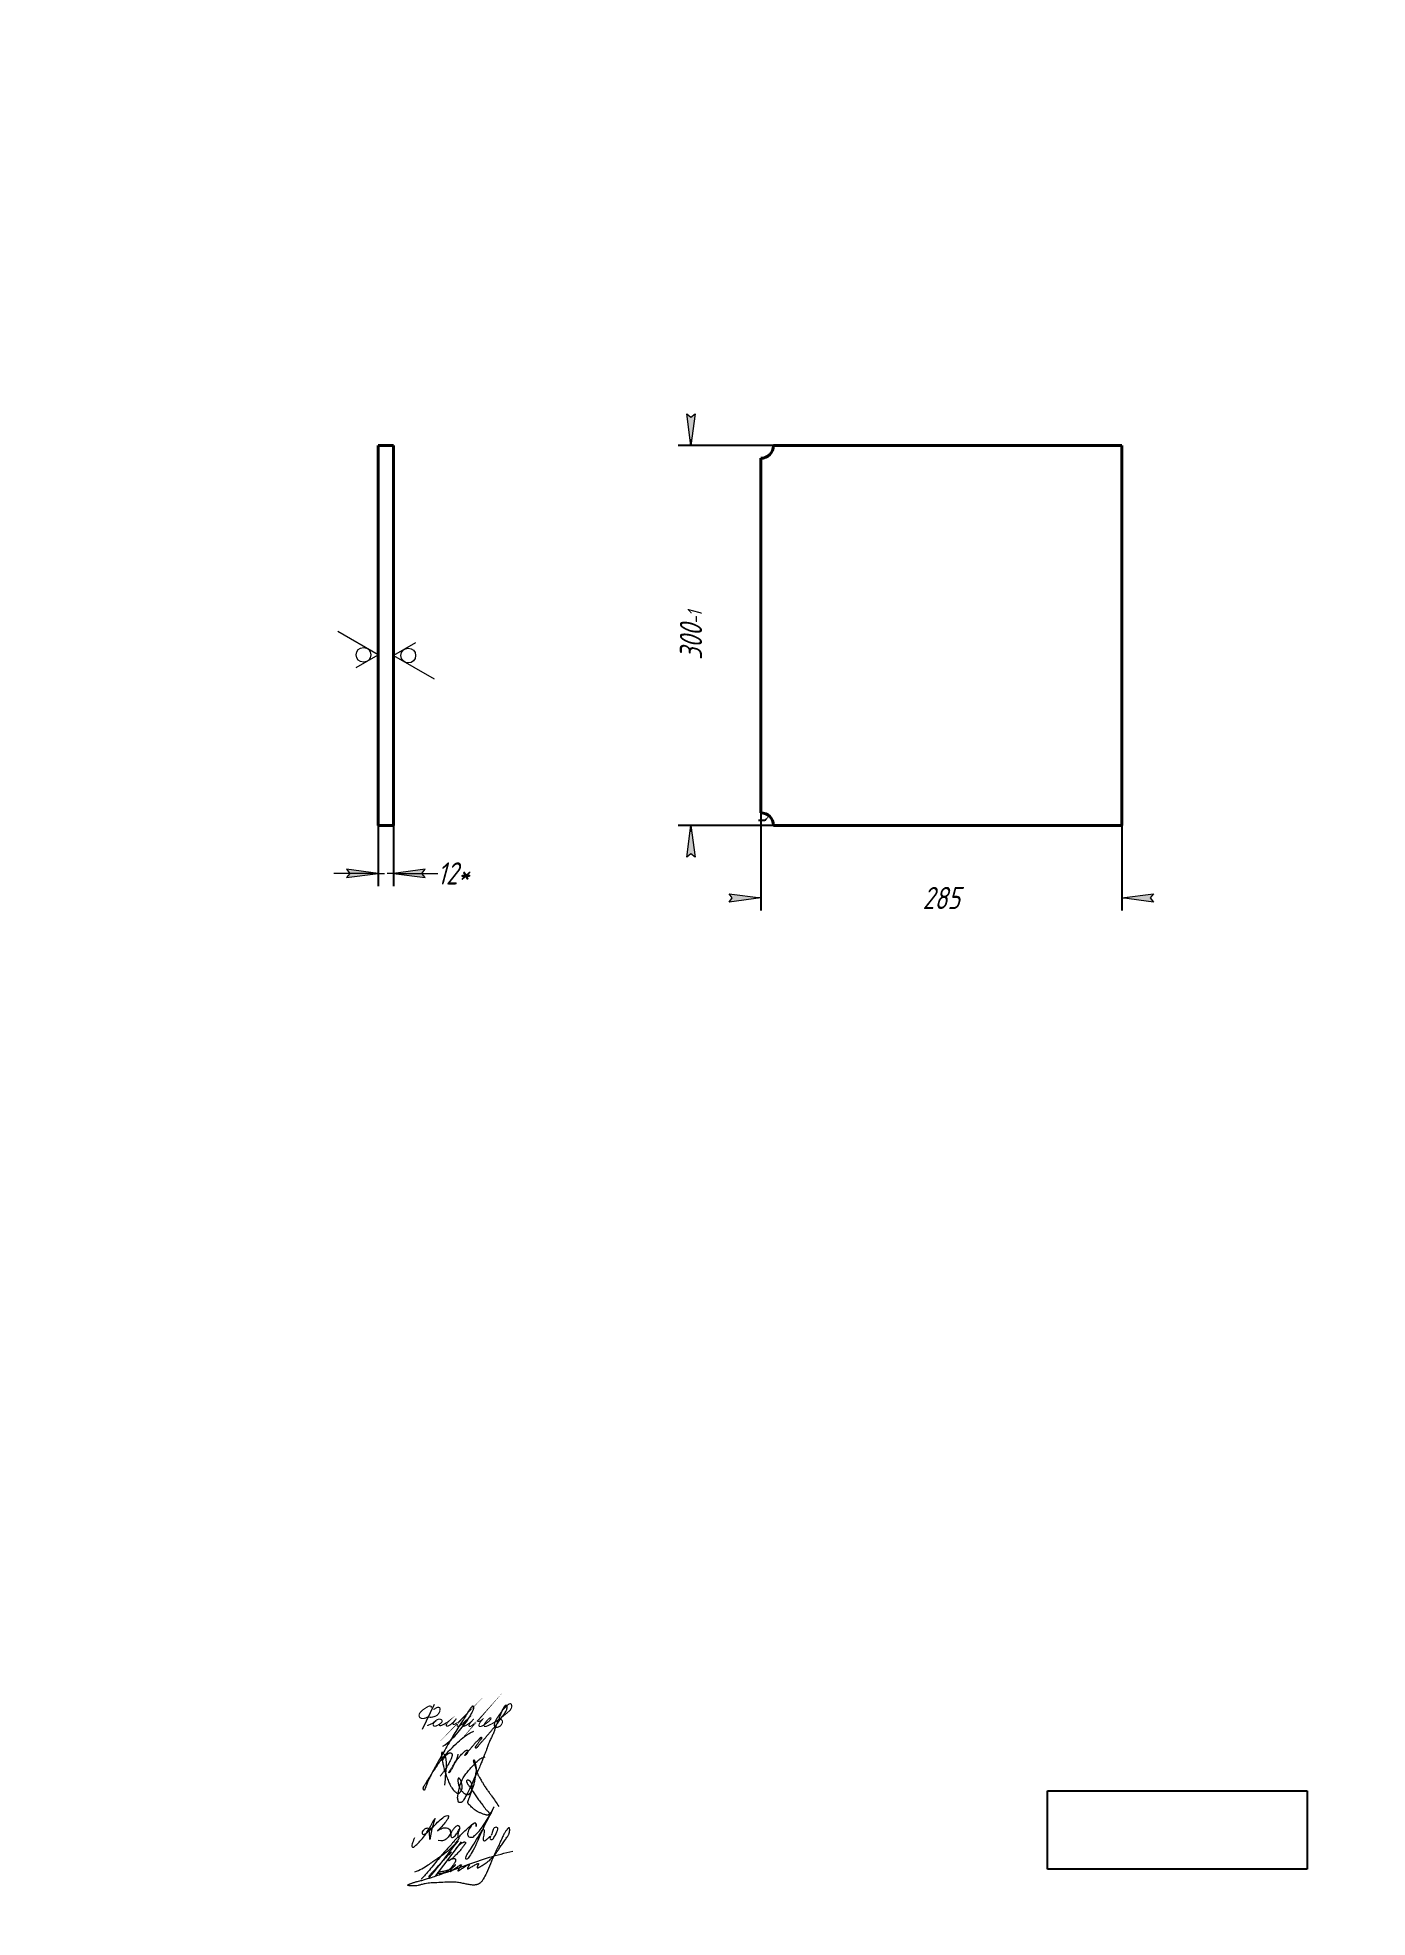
# Model space of a CAD drawing. Header units: millimetres. Extents: x 0 to 210, y 0 to 297.
import ezdxf

# ---------------------------------------------------------------- set-up
doc = ezdxf.new("R2010")
doc.units = ezdxf.units.MM
for name, pattern in [('K5LT32789', [0]), ('K5LT32790', [0]), ('K5LT32791', [0]), ('K5LT_BASIC', [0]), ('K5LT_THIN', [0])]:
    doc.linetypes.add(name, pattern=pattern)
doc.layers.add('Системный слой', color=7, linetype='Continuous')
doc.styles.add('KDIMTEXTSTYLE', font='GOST_AU.SHX', dxfattribs={"width": 0.96, "oblique": 15, "height": 5})
doc.dimstyles.new('KDIMSTYLE (0.20)', dxfattribs={"dimtxt": 5, "dimasz": 1, "dimexe": 2, "dimexo": 0.0625, "dimgap": 1, "dimtad": 1, "dimlfac": 5, "dimtxsty": 'KDIMTEXTSTYLE', "dimsah": 1, "dimcen": 0.09, "dimdle": 1, "dimadec": 0, "dimazin": 0, "dimtfac": 0.667, "dimtmove": 0, "dimatfit": 3, "dimfxl": 1, "dimtvp": 1, "dimtolj": 1, "dimtzin": 0, "dimarcsym": 0})
picture_1 = doc.add_image_def('image1.jpg', size_in_pixel=(394, 119))

msp = doc.modelspace()

# ---------------------------------------------------------------- blocks, each defined once
blk = doc.blocks.new('KDIMARROW_02')
at = {"layer": 'Системный слой'}
blk.add_hatch(color=0, dxfattribs=at).paths.add_polyline_path([(4.5, -5.51091059616309e-16), (5, 0.6582624912261956), (0, 0), (5, -0.658262491226197)])
at = {"layer": 'Системный слой', "color": 0, "linetype": 'K5LT_THIN', "lineweight": 18}
for p, q in [((0, 0), (-1, 0)), ((5, 0.6582624912261956), (0, 0)), ((0, 0), (5, -0.658262491226197)), ((0, 0), (7, -8.572527594031472e-16)), ((4.5, -5.51091059616309e-16), (5, 0.6582624912261956)), ((5, -0.658262491226197), (4.5, -5.51091059616309e-16))]:
    blk.add_line(p, q, dxfattribs=at)
blk = doc.blocks.new('U0')
at = {"layer": 'Системный слой', "color": 7, "linetype": 'K5LT_THIN', "lineweight": 18}
for p, q in [((53.8, 199.4794661532015), (47.39825, 203.1755165157015)), ((50.3, 197.4587411532015), (53.8, 199.4794661532015))]:
    blk.add_line(p, q, dxfattribs=at)
blk.add_arc((51.46666666666666, 199.4794661532015), 1.166666666666666, 0, 359.999994270422, dxfattribs=at)
blk = doc.blocks.new('U1')
at = {"layer": 'Системный слой', "color": 7, "linetype": 'K5LT_THIN', "lineweight": 18}
for p, q in [((59.7, 201.3900059721853), (56.2, 199.3692809721854)), ((56.2, 199.3692809721854), (62.60175, 195.6732306096854))]:
    blk.add_line(p, q, dxfattribs=at)
blk.add_arc((58.53333333333332, 199.3692809721854), 1.166666666666666, 0, 359.999994270422, dxfattribs=at)
blk = doc.blocks.new('U2')
at = {"layer": 'Системный слой', "color": 5, "linetype": 'K5LT32789', "lineweight": 18, "true_color": 0x0000ff}
for points in [[(59.51045242550842, 12.5799720528272), (59.32226146429412, 12.0563587220766), (59.13578124173792, 11.5375052669385), (59.07583647796486, 11.21499199599813), (59.21463784139047, 11.07619063257269), (59.40739547055915, 11.07619063257269), (59.58879458646283, 11.25758974847622), (60.10824057803548, 11.77703574004866), (61.38854855672371, 13.05734371873714), (63.22246312621208, 16.66242821742429), (62.1200150845842, 13.96769727149234), (61.92575645845043, 11.55825409633454), (61.92575645845043, 13.77953002006771), (61.70271531923517, 14.13855032418167), (61.17073668690018, 14.02365902070335), (60.80789875724771, 13.66082109105105), (60.68190070795811, 13.33434123834624), (60.80410970269359, 13.1045706467948), (61.13479744083568, 13.1045706467948), (61.92575645845043, 13.77953002006771), (63.00695183384867, 14.86072539546603), (63.75777231877363, 15.61154588039074), (64.60126996777466, 16.16583152502133), (64.9653609792065, 16.05705005503177), (64.87377496645377, 15.75051214908871), (64.65849271540434, 15.3628960721249), (63.94963387159093, 14.52340374924009), (63.35877568253471, 13.82365806932785), (62.9562948917191, 13.55150766995709), (63.74395504768979, 14.08410955036382), (64.37780875944844, 14.20058586066526), (64.78848076773072, 14.11044028397117), (65.06826235300467, 13.90309043831951), (65.19462536449538, 13.5650310083866), (65.19462536449538, 13.16386066321496), (64.94642675303463, 12.79424877951374), (64.6968502910463, 12.54467231752503), (64.30670841384587, 12.15453044032466), (63.87679077631892, 12.05657499936871), (63.27658980892025, 12.16475569910335)], [(66.74390417767444, 14.21062415946724), (66.53940831175404, 14.52428630936257), (66.21808655894964, 14.52428630936257), (65.91516364742264, 14.2213633978356), (65.5721341850483, 13.87833393546123), (65.2979018366515, 13.4082293998008), (65.18104483353763, 12.78819845089964), (65.37083958190104, 12.59840370253664), (65.70443538629378, 12.68027608237406), (65.90890244619888, 12.88474314227904), (66.14796613383724, 13.17187436625923), (66.47731587407361, 13.67369175217451), (66.83617935880477, 14.39060291232266), (66.47731587407361, 13.67369175217451), (66.35280427828964, 13.09577479811608), (66.35280427828964, 12.75926535544059), (66.43698747390508, 12.67508215982531), (66.59059451069434, 12.72866812637702), (67.28871825503498, 13.51131556777719), (68.05106589883447, 14.20298836953179), (68.43586233700493, 14.55211154536795), (68.8487460222097, 14.82471349055055), (69.03777712164299, 14.93985110983377), (69.18993548809848, 14.93985110983377), (69.26831727237354, 14.7280014949749), (69.26831727237354, 14.49312435626001), (69.26831727237354, 14.24443550939304), (69.26831727237354, 14.7280014949749), (69.18993548809848, 14.93985110983377), (69.03777712164253, 14.94951921005966), (68.43586233700493, 14.55211154536795), (67.8804711658902, 13.44770000552325), (67.8804711658902, 12.95709299255785), (68.1064817439378, 12.73108241451018), (68.42498963906377, 12.64852537442127), (68.74775829657933, 12.64852537442127), (69.0081238987019, 12.90889097654343), (69.33758281517335, 13.23834989301577), (70.39809137769163, 14.29885845553409), (72.95223001706051, 19.04340632577009), (70.39809137769163, 14.29885845553409), (69.49106280740126, 12.03245950920029), (68.79479047876752, 10.56558280949787), (68.16655378781304, 9.580589938666009), (67.75441931670466, 9.090319357043342), (67.6264857579935, 9.197863704048729), (67.6264857579935, 9.617591378643397), (67.92112452085695, 10.1448694079462), (68.45828400554754, 10.86178657579711), (69.31296906293831, 12.27445577543173), (70.17972279508085, 13.75321927530047), (70.36759861471427, 13.94109509493398), (70.5086102144905, 13.92095677353831), (70.54951249929938, 13.69069355037766), (70.47688721764189, 13.19066645982085), (70.41891861237627, 12.7915509951585), (70.34069147735707, 12.39661639898981), (70.42182704802104, 12.10585561119728), (70.58406707311272, 12.02005961114588), (70.81061175196673, 12.24660428999977), (71.23785018919071, 12.58250673114969), (71.62176753049715, 12.96642407245594), (71.37672192528328, 12.45658528579841), (71.49150149008034, 12.34180572100138), (71.66387805715476, 12.27016026811179), (71.85530510632366, 12.34186219799065), (72.0968481808262, 12.58340527249322), (72.74068632496562, 13.92545654274471), (72.66412484016446, 14.1979298839891), (72.420049129229, 14.26484968264219), (72.10417271673703, 14.188365621537), (71.89838552725644, 13.78682880650902), (71.75002334090199, 13.32792443987617), (71.62176753049715, 12.93121182133854)]]:
    blk.add_open_spline(points, degree=3, dxfattribs=at)
blk = doc.blocks.new('U3')
at = {"layer": 'Системный слой', "color": 5, "linetype": 'K5LT32790', "lineweight": 18, "true_color": 0x0000ff}
blk.add_open_spline([(64.33057577967813, 20.91196481705958), (64.36440939513078, 22.13305848449778), (64.67153333080239, 23.51237339395215), (64.52974526223753, 24.97035283065679), (64.45324251940824, 25.25341322528459), (64.37792262447695, 25.4426292750872), (64.29330477916918, 25.60581585704486), (64.20109963507508, 25.75112385505892), (64.11204107169262, 25.87169704806786), (64.03802522330436, 25.96123828564185), (63.98537444158328, 26.01575399296226), (63.95131597680997, 26.04510699606089), (63.92991729618868, 26.06060924413327), (63.91395463574047, 26.07016661050403), (63.90109882236067, 26.07627913993599), (63.89037701156715, 26.08004792584759), (63.88121580872506, 26.08210662361154), (63.87323210341696, 26.08284930716235), (63.86617669071878, 26.08252623809142), (63.85978445561528, 26.08128554478918), (63.85381807611407, 26.07915832643337), (63.84800061702828, 26.07606630279383), (63.84223765891439, 26.07186699871858), (63.83648073085594, 26.06637109552469), (63.83072205710174, 26.05936405131422), (63.8249213658842, 26.05049745225509), (63.81905230102902, 26.03928709462389), (63.81310364395888, 26.02505203473984), (63.80708126612927, 26.00680053547728), (63.80101026631839, 25.98299018397122), (63.79493286829359, 25.95091192653516), (63.78908281185065, 25.90607613558058), (63.78403346180569, 25.84030217117987), (63.7815608824688, 25.74974367110735), (63.78244434062545, 25.63486229452667), (63.78786043639516, 25.50512979353985), (63.80015487070628, 25.36319466652949), (63.82192163163251, 25.20427611342421), (63.8601082356972, 25.00530865238579), (63.92053918849595, 24.7366797473739), (63.99804176654061, 24.33429833100016), (64.11159054523364, 23.76196900763526), (64.30493578768426, 23.03956471058081), (64.58853905754025, 22.26377682418311), (64.85984313305595, 21.53569393444209), (65.12098975763637, 20.92662510578339), (65.38098802921255, 20.48421266532799), (65.62973591451802, 20.16541541314405), (65.84407259476731, 19.94286442188698), (66.00542760495944, 19.78639248567859), (66.1212199070478, 19.70193379439172), (66.19635038471716, 19.66333055550254), (66.25232953842598, 19.64296083693125), (66.30351922069876, 19.63103126980735), (66.35466799128665, 19.62486303192068), (66.40706125905436, 19.62401486691877), (66.45987251659943, 19.62872647595259), (66.51089791491812, 19.63885948446659), (66.55814348652177, 19.65374554377206), (66.60008702449758, 19.67230940187864), (66.63691156630796, 19.69379589897542), (66.670091970096, 19.71872187409446), (66.70338110951539, 19.74971184908833), (66.74049683879143, 19.79177440872891), (66.78630086953811, 19.85443061466472), (66.84462771428535, 19.94457115060479), (66.9124766889588, 20.06163594278607), (66.9740908033214, 20.1944964545807), (67.0182378044922, 20.32562814684528), (67.0436488540286, 20.44859112481544), (67.0547544979272, 20.57126332456372), (67.05353970032364, 20.71109939058977), (67.03528284651841, 20.88427479469874), (66.99401321047232, 21.09763212950077), (66.9312945043237, 21.32823640920031), (66.8601596012901, 21.5382844469101), (66.79563083961102, 21.69288806191304), (66.73718520507943, 21.7919469983533), (66.68932182502476, 21.85795334346824), (66.64631228512991, 21.90954368205723), (66.60783637191459, 21.94987508722335), (66.5767831418533, 21.97678214454706), (66.55351265899293, 21.99268591024216), (66.53725149856992, 22.00134308433684), (66.52458068298175, 22.00637797161215), (66.51394723745268, 22.0092226330712), (66.50470072577025, 22.01050625783421), (66.49666442049487, 22.01057376655402), (66.48958450438963, 22.00972058582403), (66.48321155798955, 22.00813546073505), (66.4768873137972, 22.00572168416423), (66.47035110112455, 22.00230704449075), (66.46342672382363, 21.99760943296531), (66.4561364670742, 21.99142403208933), (66.44835027652417, 21.98334559852995), (66.4398967053246, 21.97275851573005), (66.43051891068292, 21.95866034558918), (66.41997531375955, 21.93959530079925), (66.40785928799122, 21.91305207612243), (66.39452828899917, 21.87701351299711), (66.38069503610399, 21.83039362425774), (66.3682165959004, 21.77475721447061), (66.35951858355577, 21.71105167090687), (66.35634476388691, 21.63835449717237), (66.36095179905027, 21.54946975391456), (66.37816282153423, 21.43009745232757), (66.40864661909815, 21.2589537508685), (66.44661769014003, 21.03917706878974), (66.50631407326398, 20.79400375951275), (66.59280116346328, 20.5659426744127), (66.70114020607282, 20.35525263784848), (66.83021421785857, 20.15466485847651), (66.98466413647495, 19.95811896615743), (67.15242488250897, 19.78372466454459), (67.31144423833474, 19.64415631095235), (67.45033686032383, 19.54859004741513), (67.56777545118274, 19.48829508855897), (67.66929324649513, 19.44940619231917), (67.76126750747592, 19.42490980754468), (67.84301857699442, 19.4126757395631), (67.91321735674252, 19.410408494661), (67.97252082974953, 19.41547221567907), (68.02297240459093, 19.42589586848135), (68.0667497506166, 19.4404830007806), (68.10632165965453, 19.45911861258483), (68.14526919793956, 19.48279026309558), (68.18669358926118, 19.51403267317909), (68.23309636794818, 19.55677131960798), (68.28640857336492, 19.61619465304923), (68.3474124961123, 19.69773275935256), (68.4147466813578, 19.80238209735833), (68.48089202676204, 19.92793037938455), (68.53739179191382, 20.06739926665944), (68.58011781158847, 20.21575103746912), (68.60779997645459, 20.37283595422531), (68.62042229123584, 20.54280018633804), (68.61604779362196, 20.72398199658531), (68.59511046122935, 20.90624901594538), (68.55857520287655, 21.07320066415784), (68.5104019063298, 21.21292545086635), (68.45803624439696, 21.32361945120005), (68.40510555420366, 21.40836573026047), (68.35297985777649, 21.47347789088644), (68.30107565510608, 21.52476766036671), (68.24675421125806, 21.56779701704886), (68.1886747224836, 21.60481825476882), (68.12755634617672, 21.63548222295222), (68.06786497614844, 21.65840862161633), (68.014390112267, 21.6732945013712), (67.97008966543848, 21.67975862942913), (67.93400066286547, 21.68045564919191), (67.90313269760075, 21.67747277925011), (67.87436692209619, 21.67138563666174), (67.8465940912762, 21.66244817623979), (67.82027166027386, 21.65092050168823), (67.79679638348983, 21.63753675032717), (67.77730734989973, 21.62340299677996), (67.76199786934887, 21.60944232047279), (67.75033619089056, 21.59607055278471), (67.74177582346333, 21.58358995933986), (67.73550602901136, 21.57167840164215), (67.73083948824306, 21.55978154203575), (67.72721901689722, 21.54650055484717), (67.72486195145652, 21.53129920424476), (67.72413921682806, 21.51369283449955), (67.72547809620286, 21.4934145736504), (67.72953039609672, 21.46927563381703), (67.73740480812762, 21.4396837784264), (67.75122826295504, 21.40119608635985), (67.77472150909914, 21.34852604025139), (67.81129470315193, 21.27632727112157), (67.85964927950809, 21.18044489372465), (67.92183234842558, 21.06723713692793), (68.00710927281024, 20.93944849137543), (68.1293715255704, 20.79133868727604), (68.30743689222781, 20.57984030677903), (68.5392200632786, 20.25374887127415), (68.83394331790615, 19.78638466781399), (69.18915563112795, 19.20680454583203), (69.64987674915731, 18.58832228274809), (70.11111303025204, 17.98268403172341), (70.49752870848315, 17.45310048388296), (70.76804183852008, 17.06101562868884), (70.9877477413189, 16.85324249468383), (71.13099456800289, 16.72996945801003), (71.21670921018142, 16.63544511527272), (71.26960387910178, 16.55763967435351), (71.30167697232531, 16.49747061097128), (71.32310414625773, 16.44616715084931), (71.33554504836056, 16.40403592266063), (71.34115818830912, 16.3709227989543), (71.34237651235065, 16.34559029736673), (71.34094022279572, 16.32542921682162), (71.33765966528004, 16.30856995815941), (71.33293783551863, 16.29408854873961), (71.32692575161484, 16.28129301341846), (71.31952723373581, 16.26957219128735), (71.31041722140812, 16.25818324811019), (71.29900637539734, 16.24665511992546), (71.28450224457328, 16.23470675398579), (71.26588047217098, 16.2221979525234), (71.2416265264389, 16.20904180558603), (71.2106118271455, 16.1957634648947), (71.17287050015383, 16.18339985365739), (71.12915563935377, 16.17302544012927), (71.07930155025653, 16.1659588890351), (71.02046660202097, 16.16333196267647), (70.94706758546998, 16.16729437791179), (70.848770934252, 16.18196364590122), (70.70581798421152, 16.2117561822547), (70.49455874330083, 16.26903391432347), (70.1870188642012, 16.37829547661661), (69.81662651509755, 16.54310374826167), (69.42795902317653, 16.73454801627872), (69.11953311409846, 16.93182298144995), (68.87486852872722, 17.13612524506377), (68.65137563880074, 17.33635726383932), (68.41218704462365, 17.54894029316634), (68.20334566275234, 17.7351127317371), (68.07475095336208, 17.88320405020764), (68.01475711054306, 17.97869226453821), (67.98619160556981, 18.04038836768635), (67.96921220645999, 18.09352862292064), (67.958871148901, 18.1442248003591), (67.95373770466547, 18.19550135047237), (67.95379968152075, 18.24746869647825), (67.9591356733055, 18.29944072611772), (67.97065517878634, 18.35440554073949), (67.98944625496691, 18.41509477823104), (68.02056130346209, 18.49351990878986), (68.0682224121502, 18.59796107628353), (68.13967505743781, 18.75969084197212), (68.23323904173814, 18.98172167165828), (68.3285308896136, 19.27653553431367), (68.43613151538871, 19.59800867254171), (68.567565990542, 19.94560785697894), (68.71981553602583, 20.36633525563028), (68.89124933940212, 20.903081294939), (69.04169647501763, 21.51885533560463), (69.13179079712835, 22.09491475531587), (69.18933767653792, 22.5572671235648), (69.25564801368066, 22.91923983571658), (69.31062009956989, 23.21357558143589), (69.32133175536958, 23.45157956176175), (69.29976591037968, 23.64088021998072), (69.26217090087981, 23.82294759808653), (69.20736165501367, 24.02808658267128), (69.15605821403665, 24.24167844296329), (69.11801648508319, 24.43442461967359), (69.07991637930543, 24.57871778975147), (69.04935906072356, 24.6792572347122), (69.02575231663155, 24.7447203589627), (69.00583373883345, 24.78540211414875), (68.99049431388869, 24.80882434932064), (68.97882321519302, 24.82279316708374), (68.9686425248522, 24.83239138045576), (68.95923972463056, 24.83926392288288), (68.95029896487375, 24.84415615913363), (68.9416130219014, 24.84748637701276), (68.93301974310263, 24.84949764453009), (68.92454310641394, 24.85030535946947), (68.91615215815723, 24.85003394828794), (68.90773267937128, 24.8487791976213), (68.89875168947188, 24.84651415082999), (68.88883252494848, 24.84298994740737), (68.8779123500291, 24.83790136129198), (68.86654687961877, 24.83120220378433), (68.85572081886504, 24.82327850182782), (68.84601843164566, 24.81454184676858), (68.83760838054503, 24.80515207713324), (68.83003463463578, 24.79459176472187), (68.82330480013866, 24.78253487284192), (68.81755205932916, 24.76866844543858), (68.81301053659263, 24.75289248814533), (68.80985406250694, 24.73466410984258), (68.80840206025665, 24.7131174595319), (68.80925156056011, 24.68679713666251), (68.81347873976051, 24.65389002098507), (68.82253308534114, 24.61293729652311), (68.8377879544776, 24.56241807782391), (68.86183539329514, 24.49924860192976), (68.89868494794669, 24.42053134585581), (68.94903122216394, 24.32194366115016), (68.99879422439881, 24.19711922518192), (69.04548172711563, 24.04713531362313), (69.0970956378316, 23.86842795959626), (69.17308385585972, 23.64146195425499), (69.2710141327889, 23.36742333016994), (69.36403454023656, 23.0563975138345), (69.44285921036769, 22.76755296295448), (69.53956533677982, 22.5124292313925), (69.6554746677779, 22.29465290527844), (69.7928743406776, 22.07285295819958), (69.95287153681474, 21.82396690992934), (70.13515143754707, 21.50952401261117), (70.37240861049827, 21.09248157104531), (70.6792826312109, 20.61582567475642), (71.02948484222502, 20.11469326732689), (71.36875252264268, 19.64079025732988), (71.98039296736219, 18.78361229887548), (72.46333394052907, 18.07342934448948), (72.83185149650902, 17.5067866158422)], degree=3, knots=[0, 0, 0, 0, 23.08892411003839, 25.90578379320913, 27.36849658095113, 28.57853477437289, 29.7218750749431, 30.81396087475684, 31.80518275617818, 32.5340116185717, 32.99290285232896, 33.22579348087665, 33.37704679038229, 33.48833048874886, 33.57455142486756, 33.64380518652092, 33.70122378259412, 33.75036659537633, 33.79386957008623, 33.83335544025108, 33.87214105272245, 33.91235496550996, 33.95658983186728, 34.00557035799107, 34.061357419905, 34.12646780763512, 34.20410929927907, 34.29854880647121, 34.4157438501339, 34.56455491175546, 34.75945876534566, 35.02822874118409, 35.41286378006095, 35.99717510029608, 36.72813949276635, 37.56894107973724, 38.43382537174505, 39.40133199336037, 40.578430721351, 42.23539782704537, 44.56960189155861, 48.26913254375512, 53.18771198246659, 58.58434017403594, 63.76404376679448, 67.77867569014562, 70.99814287695813, 73.36983390960212, 75.34981577454691, 76.79687388843904, 77.58132367445822, 78.02891375208497, 78.378086715233, 78.69680269722102, 79.01348919569972, 79.34337265075953, 79.67858665453129, 80.00682416916896, 80.31793205149701, 80.60647145028561, 80.86603481811044, 81.11641040457833, 81.38398339074794, 81.71835383148989, 82.1678102968112, 82.8393613365416, 83.73323474227259, 84.70542236921145, 85.58272421559701, 86.32439137188506, 87.05711592911308, 87.8907574961167, 88.94534148899339, 90.32114124951465, 91.96557055710285, 93.42636652596606, 94.48421544317516, 95.10102119904894, 95.58099742489627, 96.01314099800784, 96.36109308967781, 96.62600156797119, 96.78273890043828, 96.889142367443, 96.97113807639755, 97.038129668233, 97.09527188758723, 97.14590073358623, 97.18856061114779, 97.2287471840586, 97.26891537016509, 97.31531058982989, 97.36686141375753, 97.42565515127394, 97.49445365730666, 97.57714175019537, 97.6796234518885, 97.81191523042803, 97.98566281873885, 98.22679687241516, 98.53258681418663, 98.89778635319205, 99.29603614677359, 99.73782124223918, 100.2617239247368, 100.964229309618, 101.999780239612, 103.5254109190041, 105.1506671389526, 106.7245298989554, 108.093531563326, 109.5903133920281, 111.1953020837693, 112.7774834854757, 114.1263943636619, 115.159714159532, 115.933249703592, 116.5991051072816, 117.1966867350474, 117.716186105381, 118.1472776884506, 118.5120913932663, 118.8308284389657, 119.1120840017018, 119.3761473530127, 119.6502541760029, 119.9661844048676, 120.3484720487786, 120.8326110054183, 121.4625745633854, 122.257883948525, 123.1663167729581, 124.1218957718332, 125.0774414802364, 126.058759075695, 127.1107217357935, 128.2713802827618, 129.4555411470182, 130.5492798125666, 131.4722221457924, 132.2240763945491, 132.8428036707044, 133.3435270316868, 133.7861618193668, 134.2097331793344, 134.6419531666712, 135.07675082757, 135.4909341445828, 135.8405670411855, 136.1161996801323, 136.3290212946846, 136.5165823049759, 136.6970732021236, 136.8799095666845, 137.0632951286719, 137.2354651043024, 137.3861300135916, 137.5142614765161, 137.6235479569736, 137.7184450497249, 137.7976892899042, 137.8756507401737, 137.9579435297707, 138.0555159514176, 138.163779376122, 138.2880427438782, 138.436309489426, 138.6225163233996, 138.8620748680995, 139.2031278659684, 139.7043262486523, 140.3810974906251, 141.2189148674305, 142.1273174818552, 143.2595165690257, 144.8211407952124, 147.3177643775447, 150.7571101410823, 155.1951704424444, 160.0691713325595, 165.2244643996175, 169.4711417493419, 172.4214110687776, 174.0929247216289, 175.1382982941582, 175.9667476052343, 176.4795577137869, 176.9002722075947, 177.2447515993877, 177.5213496275962, 177.722930126645, 177.8737085289891, 177.9963222724827, 178.1014362024326, 178.1953143978301, 178.2815173063154, 178.3661181765914, 178.4549126387874, 178.5547545514223, 178.6700486309557, 178.8070744895659, 178.9752011110635, 179.1872344806044, 179.4394731118456, 179.7197270048918, 180.0295107225544, 180.3832688069577, 180.8234477103547, 181.4071105080071, 182.2468370647849, 183.5636180390767, 185.5124136486446, 188.3659008144822, 191.1693595490507, 193.6361941483106, 195.2159308876024, 197.1470862219489, 199.2692247613871, 201.224518318486, 202.3921757305919, 202.9354455009734, 203.335749427751, 203.6650385457113, 203.9804397921348, 204.3052698204951, 204.6306664143438, 204.9542103018015, 205.2842401760186, 205.68312192184, 206.1453122097258, 206.8668041367929, 207.8378621120557, 209.464316382984, 211.3873392381132, 213.6481330480264, 215.8281705148584, 218.3616311862739, 222.0463208053261, 226.400788772624, 230.2376141698672, 232.9871267002133, 235.1430689373578, 237.1452347941266, 238.6001234124407, 239.5943196481266, 240.7144690296747, 242.0868590309205, 243.5795128043555, 244.8370298052072, 245.7730677623126, 246.3794493830385, 246.8095402814596, 247.0775336538936, 247.2275167539396, 247.3339800160057, 247.4184700209773, 247.4895205515942, 247.5520115162512, 247.6092220325807, 247.6636060178384, 247.7171677520884, 247.7685920257453, 247.8207844363665, 247.8766770811286, 247.9421914551861, 248.0180825757098, 248.1024702365821, 248.1894206015074, 248.2694707678351, 248.3470721801384, 248.425636522534, 248.5128864112118, 248.6056793825818, 248.7068161418586, 248.8204129671911, 248.9522817326213, 249.1114892801304, 249.3139564207763, 249.5741553291382, 249.8978203062795, 250.3037087529917, 250.8417906157673, 251.5282721942539, 252.3812439797572, 253.3595934924577, 254.4759627763927, 255.8726873418201, 257.8510916368267, 259.9382727246121, 261.9636029003651, 263.4698826802768, 265.0464480200878, 266.5866947374772, 268.3669126827913, 270.599666274059, 273.4070816914232, 277.3730272345561, 281.2342012594908, 284.8823428619705, 288.313022516428, 301, 301, 301, 301], dxfattribs=at)
blk = doc.blocks.new('U4')
at = {"layer": 'Системный слой', "color": 5, "linetype": 'K5LT32790', "lineweight": 18, "true_color": 0x0000ff}
for points, knots in [([(64.00668635081328, 27.03352714297651), (64.90950516932429, 27.66588167191156), (66.044343967978, 28.73771596946131), (67.27393667095349, 30.31077993503413), (68.02855246460766, 31.30128269171598), (68.47524103094376, 32.14474997202899), (68.76222712424806, 32.65098100976974), (68.85581181165057, 32.91758522531336), (68.88475406713331, 33.05478915626804), (68.8965581999155, 33.13872591067081), (68.89706817441305, 33.19183922095783), (68.89267094678426, 33.22530523848008), (68.8866415443575, 33.24823108192356), (68.87942372912578, 33.26628650201576), (68.87113419905278, 33.28135609913079), (68.86173663414117, 33.29441464482875), (68.85096635488689, 33.30614290338019), (68.83832317903813, 33.31723911339262), (68.823337456702, 33.32785729075698), (68.80580335436242, 33.33773681800255), (68.78607193487053, 33.3463009057852), (68.76492183756986, 33.35295122703522), (68.74346932104713, 33.35725152375085), (68.72285752022538, 33.35907904796599), (68.70384348788758, 33.35864076214131), (68.6864324548286, 33.3562007982058), (68.66999474599896, 33.3518731511997), (68.65351370281874, 33.34551781133149), (68.63613513997771, 33.33656102040365), (68.61692343449897, 33.32397132031599), (68.59459651518394, 33.30594085025149), (68.56637668781462, 33.27856422496367), (68.5263233058294, 33.23348964504646), (68.45994745872112, 33.15624953192219), (68.34692117363517, 33.01704129313515), (68.16629411249505, 32.77204517933006), (67.90993843673947, 32.37253117980634), (67.56710580445369, 31.77803666097626), (67.02373496115086, 30.9351841801298), (66.18796521777058, 29.62296943244576), (65.07844411227765, 27.79176762222636), (63.85424236047478, 25.68834757731599), (62.84040987079267, 23.85327001562703), (62.16732088153771, 22.58695789015246), (61.79644816944781, 21.85281412185128), (61.59563478689306, 21.40464630275056), (61.45421624705077, 21.06538185184922), (61.33804093014243, 20.77228126219279), (61.2389093010554, 20.51190219393308), (61.16595960783783, 20.31534023264197), (61.12376273002809, 20.20066904513709), (61.09861876971841, 20.14876146827376), (61.08614278598774, 20.12737273202919), (61.0767681106805, 20.11394099301708), (61.06901685094405, 20.10472637283436), (61.06229198237801, 20.09820530951993), (61.05628927669783, 20.09358815671058), (61.0508114138464, 20.09039524637836), (61.04571384762573, 20.08831916952306), (61.04088242077621, 20.08716291024706), (61.03622221584964, 20.08680730104163), (61.03165078105499, 20.08719256021675), (61.02718992445462, 20.08828466259629), (61.02289989908883, 20.09001005595388), (61.01879476319628, 20.09227803403513), (61.01467588182834, 20.09514459448866), (61.010230512565, 20.09884448921377), (61.00514617695872, 20.10379801449176), (60.99910797177079, 20.1105985684774), (60.99175648650824, 20.12010744124751), (60.98253135237365, 20.13376559832517), (60.97089678097419, 20.15350838695207), (60.95646312526279, 20.18152460262792), (60.940387263278, 20.21860958626041), (60.92540987460067, 20.26396404716814), (60.91426849223821, 20.31460862772266), (60.90837644672278, 20.36843579794757), (60.90827654476105, 20.42455098118526), (60.91445624596034, 20.48339409568044), (60.9275406430209, 20.54482378353873), (60.94833079194563, 20.60930612187713), (60.97875509434941, 20.67852893195982), (61.02672710767064, 20.76423110978831), (61.10972497109385, 20.89663056362306), (61.2612765523576, 21.1459304929374), (61.55999246795829, 21.62023779719144), (62.11044514763302, 22.49068627781975), (62.91802867564793, 23.72332948488781), (63.93881849598894, 25.21301220263325), (65.14512034879105, 26.52392679344905), (66.3141435842025, 27.63776286284468), (67.26270985945357, 28.49399787798859), (68.10506922385974, 29.06953519575148), (68.62315644583674, 29.31061793296587), (68.86629550099731, 29.42549043077145)], [0, 0, 0, 0, 8.550608616909479, 12.05498909731316, 15.54800864636031, 18.19112149729409, 19.49899547586825, 20.05820856276075, 20.38161509008001, 20.58967061819273, 20.71666537517187, 20.79367975743621, 20.85170144345296, 20.90072235485522, 20.94465307224176, 20.98524465825564, 21.02564223243174, 21.06834027274877, 21.11593940290885, 21.16833782892286, 21.22470724871314, 21.28305186546078, 21.34057559650208, 21.39466303008514, 21.44378103840279, 21.48828891869076, 21.53119048967674, 21.57580767080184, 21.62550805067395, 21.68308106465782, 21.75428657315771, 21.84854811100129, 21.98874998667692, 22.22341503732463, 22.64135142255019, 23.38396024610536, 24.59145537447172, 26.33319310262997, 28.72517486315826, 32.39414345489543, 38.44413720066752, 45.386804132957, 51.3366439952876, 54.75928160654442, 56.55021407149562, 57.73619828659556, 58.58106772181609, 59.41081735012408, 60.19037519759497, 60.74860237604653, 61.04454549420441, 61.13979306103076, 61.19713002219413, 61.23708949006024, 61.2671348063732, 61.29071298422787, 61.30986155532154, 61.32593719236645, 61.33991703943459, 61.35255107389896, 61.36445007752456, 61.37614187831995, 61.38811066680237, 61.40006167387295, 61.41202200248679, 61.42454207551994, 61.43906624348642, 61.45699012410813, 61.47974062644996, 61.50979512866817, 61.55047455772206, 61.60794197523685, 61.68805755052679, 61.79563498556981, 61.92221881037423, 62.05916765616627, 62.19849487994397, 62.34287054750136, 62.4951123545238, 62.65815684757621, 62.83085476293896, 63.02153046686268, 63.2457091914174, 63.59456840449479, 64.23786481718554, 65.5163435666815, 67.95744178744798, 72.25357323446096, 76.98975279678383, 81.9773654752493, 86.09099495459934, 89.56281137385866, 91.90558766368395, 94, 94, 94, 94]), ([(66.35845666152417, 25.76808229277958), (66.28622848022047, 25.32556207696405), (66.07025307081383, 24.76313689522055), (65.74030540609294, 24.08068362263839), (65.51470266743408, 23.71959421155765), (65.35961142726501, 23.4256252460417), (65.26636996277475, 23.23952152633655), (65.2109954832369, 23.13290950506919), (65.17124780606046, 23.06981254417036), (65.13609815247128, 23.02210003550863), (65.102635714403, 22.9813061490276), (65.06859990736677, 22.94296595692131), (65.03414179419784, 22.90656867743542), (65.00276529191068, 22.87484761180315), (64.97895805308863, 22.85214817463441), (64.96349711595104, 22.83861780350912), (64.95458547764142, 22.83150411704844), (64.94892632258444, 22.82739295518104), (64.94476225707318, 22.82467947697876), (64.94143572587096, 22.82279204689013), (64.93863055878849, 22.82148527177827), (64.93619905905038, 22.82068292865853), (64.93409055340318, 22.82038884762997), (64.93223155581863, 22.82071943096196), (64.9308429430651, 22.82194120316578), (64.93019050604494, 22.82385199036207), (64.9300700552161, 22.82623701908045), (64.93035778206522, 22.82915800872846), (64.93102679662955, 22.8326009470461), (64.93206507683426, 22.83661898699438), (64.93354429994449, 22.84145338936867), (64.93572639535566, 22.84779684184127), (64.9391434650845, 22.8568559024053), (64.94480607253475, 22.8708308195113), (64.95316936919662, 22.89061240853914), (64.96387624001733, 22.91670736687254), (64.97625936036393, 22.94740240939043), (64.99102349762158, 22.98365307011886), (65.00911586652933, 23.02481956700916), (65.03456632717032, 23.07212211809954), (65.06899200818293, 23.12394094955181), (65.11502002230459, 23.18601112185672), (65.17764570897535, 23.26661802055597), (65.26810798361339, 23.3914233918189), (65.38750921904497, 23.57131364183897), (65.52253924873197, 23.79673301187495), (65.65260038825768, 24.03085483940538), (65.78673744385083, 24.27007620169732), (65.94387724701053, 24.5325531315342), (66.13947771327508, 24.81059687895169), (66.34986317200814, 25.05893385393563), (66.53258125118518, 25.2752496373796), (66.7265760692748, 25.50532102633511), (66.9555653565067, 25.77078855955367), (67.22013826418163, 26.03306095926044), (67.42260789621079, 26.22724389801854), (67.55194253016454, 26.32962743471413), (67.62023374436338, 26.37015246502523), (67.67127813214184, 26.39535512015726), (67.72144891551405, 26.4158291659476), (67.76778027107493, 26.43040383125549), (67.80560988666733, 26.43831444738009), (67.8334414627874, 26.44106184823025), (67.85350366331139, 26.44085859664025), (67.86886643916995, 26.43896398780413), (67.88115194836523, 26.43592994371977), (67.89121860942073, 26.43203720585018), (67.89959627774992, 26.42743112456927), (67.90658840099907, 26.42221045470535), (67.91244782600046, 26.41639839227832), (67.91739705110028, 26.40992595132406), (67.92174677528173, 26.40252190844322), (67.92563498957013, 26.39379074728731), (67.9290709416713, 26.38323161962143), (67.93195116478576, 26.37024031585827), (67.93408745149954, 26.35382778102166), (67.93512368544353, 26.33208275733153), (67.93425254885699, 26.30183942147664), (67.93015715606217, 26.26010111645121), (67.92221117539897, 26.20725503007523), (67.91236675776058, 26.1467756169092), (67.8995762187864, 26.08589703898269), (67.88237043442678, 26.02964360752094), (67.86050560224929, 25.97946370487716), (67.83195501658736, 25.93025668653269), (67.79580346953743, 25.87814842376014), (67.75276196804879, 25.823195069804), (67.71083838052633, 25.77079826439078), (67.67199212443884, 25.72730315084368), (67.63909197964287, 25.69435762430012), (67.6093084243529, 25.66663887195148), (67.58106751382694, 25.6416860952036), (67.5536086104097, 25.6187049333692), (67.53078759887491, 25.60097451535137), (67.51428807638531, 25.58938944627636), (67.50392756353175, 25.58289555007542), (67.49707829838079, 25.57910084345451), (67.4920878989459, 25.57671409827753), (67.48825032980272, 25.57519385591115), (67.48517230644535, 25.57425716168134), (67.48258221930583, 25.57375057817455), (67.48033253549198, 25.57362349188517), (67.47835949485251, 25.57389495116576), (67.4766755906833, 25.57463170723489), (67.47537694619126, 25.57589133969779), (67.47453998377728, 25.57760237770719), (67.47409156692719, 25.57967200027309), (67.47397704282527, 25.58209277003982), (67.47417101375217, 25.58487662257122), (67.47467565756442, 25.58809961819424), (67.47554229462571, 25.59193382880301), (67.4768928576187, 25.59666871706463), (67.4789306570991, 25.60269657731598), (67.48198685262723, 25.61060795664582), (67.48669534609112, 25.62152376355959), (67.49418159360746, 25.63727606293983), (67.50508188804052, 25.65829706355174), (67.51866235481484, 25.68272496347697), (67.53289876570912, 25.70703424725684), (67.54689538817925, 25.72994693362642), (67.5624878035941, 25.75478070396494), (67.58329387581936, 25.78806691995149), (67.61071030826929, 25.83753979239799), (67.64504444382979, 25.90184111440124), (67.6916304673404, 25.97471874331748), (67.7536708418917, 26.05036961676535), (67.83951888782433, 26.1368839466694), (67.95379196223051, 26.23560172791912), (68.09578908543308, 26.35614517708066), (68.22868899717444, 26.49715965775329), (68.35405638509812, 26.64734938393738), (68.47039063568255, 26.78943241531226), (68.59919571555753, 26.93981271468775), (68.7324629256347, 27.09824086390947), (68.86506003459755, 27.2724182295272), (69.00126623059104, 27.44877967205224), (69.17231959576986, 27.62924627055321), (69.36523442305956, 27.80676021947986), (69.55037934371926, 27.97954783806983), (69.68230208228385, 28.11912598790735), (69.77318310849228, 28.22164878635604), (69.83589066021267, 28.29213471038145), (69.88998797860759, 28.3521864075519), (69.93548969533659, 28.40194945137927), (69.97277055475796, 28.43887081655055), (70.00024636621089, 28.46209179265702), (70.01878582312138, 28.47501604397382), (70.03162296006262, 28.48227272447969), (70.04155526983868, 28.48663242562446), (70.04971991303543, 28.48918091436147), (70.05665420661961, 28.49044357980137), (70.06268625529628, 28.49072356891037), (70.06803828034987, 28.49020166846685), (70.07286937730785, 28.48897981020684), (70.07714649515383, 28.48716608271027), (70.08092873845983, 28.48487618253188), (70.08429769666343, 28.48219023159811), (70.08758516818584, 28.47889548305909), (70.09092961560856, 28.47476037891002), (70.0944071800343, 28.46946778044889), (70.09798322982859, 28.4627617336071), (70.1016514450047, 28.45419632179528), (70.1053770006505, 28.44310593467799), (70.10905380743539, 28.42847568196271), (70.11232199341543, 28.40922291763576), (70.11438316609124, 28.38570071661525), (70.11451516832821, 28.35970481048082), (70.11227599034594, 28.33371069068846), (70.10756518000812, 28.30830744026849), (70.10016577074055, 28.2826373956616), (70.08907462497432, 28.25497045866393), (70.07244472948543, 28.22322313246502), (70.04581835072175, 28.18248620387715), (70.00112610318745, 28.12325670555285), (69.9345896679285, 28.03528952246893), (69.84235462970214, 27.91808426011522), (69.73219398507969, 27.77719913667136), (69.62779492013314, 27.61576363197017), (69.52742135795843, 27.45621394956459), (69.41971051938943, 27.33197235213723), (69.33978582439846, 27.22441298209688), (69.2798321613981, 27.13894480912052), (69.22453509014007, 27.07539657513388), (69.17730230869387, 27.03009084296633), (69.14621863791825, 26.9938527194476), (69.12883699189688, 26.9663132651371), (69.11924578212492, 26.94523585383322), (69.11359705621825, 26.92706530170506), (69.11044560478598, 26.91011571558286), (69.10920337723402, 26.89345627658739), (69.1095811596408, 26.87623867354333), (69.11167836992362, 26.85855808165493), (69.11545789819671, 26.84159805403323), (69.12045224039599, 26.8267898190926), (69.12600637357792, 26.81481338042653), (69.13167536352672, 26.80546998708658), (69.13726804208099, 26.79825287190044), (69.14280496550477, 26.79261292213226), (69.14848618340807, 26.78810915540237), (69.1546013073236, 26.78439564604366), (69.16139678930661, 26.78136206762355), (69.16902222087131, 26.77905612506552), (69.17759088911764, 26.7775708886972), (69.1873044891041, 26.77702403423149), (69.19849604055045, 26.77760247383591), (69.21165066443942, 26.77961445750009), (69.22753563000965, 26.78357703046282), (69.24755588612274, 26.79044716299501), (69.27384269347938, 26.80192619117747), (69.30814244958646, 26.82010268720219), (69.35019488882644, 26.8458712864981), (69.39877319077286, 26.87852419327763), (69.45148925061648, 26.91851265115179), (69.50870604463651, 26.96844034828817), (69.57378160031027, 27.03511444401047), (69.65470150687416, 27.13347151570923), (69.76681001732167, 27.28317286077265), (69.92999039933034, 27.49793317888771), (70.16463847041386, 27.75982580075188), (70.46834434761759, 28.07992740295219), (70.7957593786498, 28.46155308565721), (71.14978600262985, 28.89644933891569), (71.49861993565091, 29.32294005411404), (71.85957690144888, 29.73205679619215), (72.21612556418344, 30.13859157623531), (72.5748484843144, 30.5814128184042), (72.90746706764725, 31.06656483286315), (73.23666656736444, 31.54315320959932), (73.56208826013088, 31.97600471290664), (73.81536340687083, 32.35668704695479), (73.99458304375615, 32.63269579356341), (74.08008237701372, 32.82390014737251), (74.11522207961794, 32.95156659610225), (74.13525883543818, 33.05413285127764), (74.14892335112543, 33.13563211974815), (74.15881750579928, 33.19531755238827), (74.1639702156745, 33.24255494298521), (74.16478504035538, 33.28429414804725), (74.16078675207399, 33.32151041605906), (74.15353030820707, 33.35206575730592), (74.14403619496775, 33.3781122921624), (74.13219349245946, 33.40234217002072), (74.11816640685079, 33.42484308718218), (74.10257506573811, 33.44476163053628), (74.08647828315952, 33.46121750845094), (74.07069312974116, 33.4740740061427), (74.05561088125494, 33.4837042999074), (74.04128303641639, 33.49065426684601), (74.02733317877644, 33.49545095162321), (74.01315284474275, 33.49851324992233), (73.99793518928583, 33.5000488604), (73.98115596201045, 33.499880819221), (73.96237584768174, 33.49765955866715), (73.9411543621689, 33.49288301277261), (73.91675044817438, 33.48476382979163), (73.88827114691112, 33.47211879245424), (73.85556258841437, 33.45372162725627), (73.8201489233741, 33.42932592431848), (73.7834483478256, 33.39908631926104), (73.74616322295557, 33.36218176362087), (73.70622997477703, 33.31444351597827), (73.66714862410298, 33.25756891428171), (73.6227461208666, 33.18255180847973), (73.56772223430755, 33.08288190265444), (73.4799658782547, 32.92863832687539), (73.3599907286837, 32.70314210495167), (73.23139824805266, 32.40294293997147), (73.10078193332166, 32.05652133546107), (72.9663016109645, 31.69978604836319), (72.80965415059698, 31.3255005332615), (72.63378225865968, 30.91810614272961), (72.46421139183872, 30.46843554399302), (72.29784117887343, 29.9929434691866), (72.1215566639926, 29.49549687600239), (71.91610556760345, 28.95758004325802), (71.6523320423782, 28.38333982545331), (71.3837005750834, 27.82933231595206), (71.19087577531246, 27.33511495387387), (71.06859219966302, 26.99703177054516), (70.99886936696309, 26.80177132043821), (70.95533321740474, 26.68001957020294), (70.89845918534368, 26.52156026973483), (70.79662106574222, 26.24218332975548), (70.63763295157092, 25.8338284551466), (70.42355740651213, 25.32028913148972), (70.19002869820915, 24.72944394935965), (69.9233588648028, 24.02940673659708), (69.5713035439278, 23.23352527162686), (69.11296473212437, 22.32432204140758), (68.66029175608342, 21.3288596653984), (68.2319469315768, 20.32379559210187), (67.83426127503495, 19.46608398469132), (67.4549849930653, 18.89735160824614), (67.27730299939388, 18.53448338145498), (67.16203849043711, 18.36901898022984), (67.08773217026547, 18.29317886527792), (67.03267385556725, 18.24964954317807), (66.97892309959903, 18.21612238898243), (66.92253882236633, 18.18867907577192), (66.86213054615477, 18.16674859256966), (66.79887066944404, 18.15097523021558), (66.73607862834206, 18.14195460428189), (66.67897179146667, 18.13899747745666), (66.63213508767603, 18.14167280202938), (66.59672559843375, 18.14799538364923), (66.5704963920401, 18.15599296520034), (66.55026724836172, 18.16487513225732), (66.53368051007595, 18.17463933305578), (66.51929038353543, 18.18569048197321), (66.50585817588653, 18.19870138319945), (66.49272275645205, 18.21456883896116), (66.47954673593846, 18.23443715921155), (66.46602125241273, 18.26007758912465), (66.45175406982104, 18.29463366404212), (66.43590763527789, 18.34456574387411), (66.41789933664052, 18.41844159486189), (66.39267181929925, 18.52297797186966), (66.36192466365512, 18.65110262639749), (66.33719816026363, 18.78990378412732), (66.32979972681525, 18.92681032917989), (66.33958905343563, 19.07149592863084), (66.36522445707043, 19.24170626388786), (66.40721795160773, 19.45606913175149), (66.45501528745262, 19.74361147725648), (66.51482866055198, 20.11256035635782), (66.61027987705233, 20.53395590592041), (66.73988842657859, 20.91895539915339), (66.84912716778831, 21.23278248077776), (66.9330443703587, 21.48514072073726), (67.01927838785613, 21.71874976673928), (67.13422087381997, 21.96126543291507), (67.30408595828189, 22.23360747201093), (67.56918481921727, 22.59544132906302), (67.93852712754057, 23.0812349942687), (68.44937776998457, 23.658676359239), (68.9760877367123, 24.23739986366579), (69.46604178235788, 24.71771989509449), (69.83735179660171, 25.0240516953825), (70.12088616144233, 25.18915637933537), (70.37903641519985, 25.29729068455686), (70.56198348776262, 25.35641106776774), (70.67344745226025, 25.39232929826861)], [0, 0, 0, 0, 9.05012872705892, 12.27523955615502, 15.45899986464831, 17.73483988954849, 19.05741326790075, 19.7108414674711, 20.18625624796493, 20.5782552686495, 20.92015558141624, 21.26322820190859, 21.62482865825904, 21.94340184840314, 22.17414311605756, 22.29628959118215, 22.36275980440909, 22.40689436236537, 22.4390567453203, 22.46419391743622, 22.48492183865863, 22.50216622969817, 22.51626151636768, 22.52813273998885, 22.53944741467791, 22.5522415096399, 22.56817047852566, 22.58805267039454, 22.61198677781667, 22.63974096856495, 22.67274404928946, 22.71519234590006, 22.77668725643035, 22.87041018465875, 23.02304422812403, 23.21520040999722, 23.44630770354593, 23.6988530852062, 24.01440602227395, 24.36406655485286, 24.79380696920886, 25.28351990132807, 25.94162552114996, 26.87792467942779, 28.42996457524314, 30.34865718411363, 32.24077333289403, 33.89839883521643, 35.94836723450208, 38.48558270273472, 40.82530402486174, 42.59187029456275, 44.26724396181142, 46.97004676078387, 49.7480096312128, 51.86374390765778, 52.70147057395712, 53.10491050118355, 53.48302850596736, 53.86297235156056, 54.21017827344965, 54.47316286510871, 54.65060737536394, 54.78015129451817, 54.88201528901642, 54.96597005374313, 55.03789173846411, 55.10177399278683, 55.16057658349273, 55.21548886919894, 55.26973314979212, 55.32649975842308, 55.39043673965826, 55.46450655651031, 55.55284803126975, 55.66175245880736, 55.80204478182547, 55.99689564905083, 56.27898183702862, 56.6577708048305, 57.08785207877154, 57.53005859936763, 57.92699945641592, 58.28653955085408, 58.64516112727835, 59.08688676787481, 59.58041217879209, 60.07014470780373, 60.45680762318491, 60.77032110529868, 61.02050180294312, 61.28743407698452, 61.53971113159886, 61.7514654557824, 61.87728760431949, 61.95117424896657, 62.00101868558919, 62.03708294951244, 62.06404711067225, 62.08522161978857, 62.10269089977169, 62.11781590588129, 62.13103482606565, 62.14301086537011, 62.15470842207601, 62.16718779938194, 62.18133260377456, 62.19768838804892, 62.21651047582708, 62.23822244567693, 62.26423617504585, 62.29672551983947, 62.33871119230131, 62.39411227923593, 62.46984758680305, 62.58138620225105, 62.75014357523848, 62.95323414059891, 63.15197524181549, 63.32530154156674, 63.50142438325815, 63.75069795927278, 64.12670280789305, 64.65573207369606, 65.23926817019948, 65.88865201598246, 66.64993334951879, 67.72476750786576, 68.97093417500743, 70.45053253842603, 71.67377078741448, 72.96567384588595, 74.1997340619661, 75.71660845934763, 77.19149050583474, 78.66939798406948, 80.26360153468625, 82.25999454740558, 84.02270038045882, 85.43108792216803, 86.18003115295346, 86.82002040469867, 87.35735353778296, 87.8303388665853, 88.19668246149355, 88.42781375051858, 88.56388518222633, 88.65750948544428, 88.7284507566438, 88.78495725216258, 88.83175897969517, 88.87197622634159, 88.90786180013019, 88.94116407268966, 88.9733329337326, 89.0023634587493, 89.03113883856201, 89.0611291635479, 89.09720439826435, 89.13954440989755, 89.19023909041896, 89.25218224785506, 89.32958155541064, 89.42887405502107, 89.55988928673129, 89.72789317996417, 89.91043182872136, 90.08993016749905, 90.25982101457522, 90.43717571041851, 90.63451247886547, 90.86741053725858, 91.1677569895262, 91.62701426685199, 92.38208765223597, 93.41996633197857, 94.6724539230234, 96.0309145764726, 97.34437741350916, 98.51233320135161, 99.38253328273036, 100.0801461935074, 100.6427610992905, 101.0985233420443, 101.4165677639696, 101.6144519997649, 101.7614105848416, 101.8881309191481, 102.0020412559431, 102.1126415582708, 102.228684820584, 102.3531615957218, 102.475541815624, 102.5827981262551, 102.6716198956193, 102.7445525371063, 102.805472551343, 102.8576433943024, 102.9055376228328, 102.9531372109006, 103.003347830315, 103.0570770661989, 103.1153795993567, 103.1804985535898, 103.2553155788729, 103.3437868339896, 103.4517993114647, 103.5891588213478, 103.7754729001166, 104.0368792940556, 104.3810715980856, 104.7820315610841, 105.2315653256866, 105.7311852371977, 106.3311134668966, 107.1316613086741, 108.3295162024274, 110.1501944576099, 112.6368770089815, 115.5016706819846, 119.1609639243044, 122.8986311830983, 126.9529614641391, 130.409085851725, 134.0371742423348, 137.9942750420576, 142.0359458618766, 146.0410272841487, 149.822244934, 153.0854334391033, 155.3859964358748, 156.523495266855, 157.3449610534504, 158.0844729286764, 158.6564077758827, 159.032405044117, 159.3195525896096, 159.6259297156317, 159.8825850348252, 160.0817570271792, 160.2656543207297, 160.4475605853473, 160.6314395822952, 160.8060205271579, 160.9629927969825, 161.1004705553291, 161.2207920624985, 161.3275594533166, 161.4248565281142, 161.5212763884442, 161.6231531254575, 161.7365036311971, 161.8632119976283, 162.0085677928639, 162.1798886219923, 162.3875142480697, 162.6438456500754, 162.9450066208917, 163.2643583573538, 163.61350022819, 164.0147720610479, 164.5332062289935, 165.0206178827491, 165.7940642485327, 166.8577939471838, 168.6440101278764, 171.0067375262292, 173.5173666217644, 176.2046187581104, 178.7899131151936, 181.8007294698925, 185.2640526564619, 188.5988322029536, 192.0867565083241, 196.0399807451853, 200.3514407904697, 204.9831202778389, 208.6067960262308, 211.1740857928719, 212.324149333518, 212.8401519156242, 213.8141591804749, 215.7616497486333, 218.9115165399334, 222.7603159190186, 227.1212833222791, 231.8830713747282, 238.0542570919298, 244.8790787961007, 252.6709923865059, 260.3723270141881, 267.2067683096124, 271.9104723604818, 274.2948250566257, 275.4424314622102, 276.0074310177879, 276.4564925667717, 276.8725366650021, 277.298483268373, 277.7345383026035, 278.1823487294254, 278.6272356581845, 279.0278106070721, 279.3479157869561, 279.5828460028205, 279.7605391796398, 279.9065420304664, 280.032940598534, 280.1525772399198, 280.2761794426715, 280.4139889783416, 280.5723544798611, 280.7621016772766, 281.0049842294069, 281.3347006558124, 281.830666104134, 282.5570331697736, 283.5307030461261, 284.521091298472, 285.4299663944341, 286.3230754239653, 287.4773404942414, 288.9422162208973, 290.7830067797826, 293.4282292188776, 296.5745695881209, 299.5863310309695, 301.7179183440625, 303.3596126842459, 305.0164137637091, 306.7997510215591, 308.8273268261249, 311.5602812320362, 315.9559263312703, 321.2845959131998, 327.2905780970613, 331.9291654806121, 335.2943715999311, 337.0765402962691, 338.608553885945, 341, 341, 341, 341]), ([(63.98641771070354, 24.85780326077906), (64.17070361946458, 25.13660790308907), (64.3812629682269, 25.49901084637273), (64.72306633879738, 25.80326238209136), (64.85094557416635, 25.89096809332787), (64.95199286311062, 25.94665717428023), (65.03068097640234, 25.98038511304836), (65.09037284506334, 25.99737072718108), (65.13617571463651, 26.00429510646489), (65.17328997958407, 26.0053233521844), (65.20558804585535, 26.00238232180885), (65.23527631566877, 25.99608970737597), (65.26418918328386, 25.98652373008125), (65.29319728341714, 25.97345326821434), (65.32210884767996, 25.95662030276344), (65.34982843877705, 25.9363297447083), (65.3751003133749, 25.91334879707625), (65.39690559701444, 25.88872389999642), (65.41483918191463, 25.86334848231684), (65.42912505317182, 25.83722906489996), (65.44047493016285, 25.8094941846968), (65.44945286691303, 25.77850242626857), (65.45590664227906, 25.7424806822153), (65.45920627379256, 25.69893203837955), (65.45800677457093, 25.64428897534961), (65.4498685903693, 25.57264876310924), (65.43209354481063, 25.47680593956659), (65.39925631610214, 25.34697001222159), (65.33746123449033, 25.1675473088377), (65.22201432699622, 24.90146531516939), (65.03950068861486, 24.50793195191707), (64.78430131046164, 24.02158826387202), (64.47887527633577, 23.53724659151305), (64.17821160651077, 23.11832415064615), (63.89083453878305, 22.71403554617882), (63.70030721848809, 22.44515974188243), (63.59482758397418, 22.29625495970291)], [0, 0, 0, 0, 6.031326711805664, 7.224988356314289, 8.103691365475113, 8.779791160169411, 9.271523189246412, 9.62061493281614, 9.879084816649868, 10.0922323249949, 10.27851055553696, 10.45374867179695, 10.63011067106745, 10.81839359798904, 11.01782931148539, 11.22320082439538, 11.42737411646699, 11.62332177715271, 11.80622667181389, 11.97807653243036, 12.1509544438802, 12.33746838925695, 12.55008708642841, 12.79977093381808, 13.11189234375645, 13.51938577668283, 14.07889547329571, 14.84210710901935, 15.89584896235619, 17.4450776018355, 19.99089296003002, 23.60108786322042, 27.19029875053633, 30.1472191862028, 32.75904809202703, 36, 36, 36, 36])]:
    blk.add_open_spline(points, degree=3, knots=knots, dxfattribs=at)
blk = doc.blocks.new('U5')
at = {"layer": 'Системный слой', "color": 5, "linetype": 'K5LT32790', "lineweight": 18, "true_color": 0x0000ff}
blk.add_line((66.87347886219474, 11.92675808230751), (62.75685449825775, 6.529308397530428), dxfattribs=at)
for points, knots in [([(66.09239019507997, 10.90264550671719), (66.27992642437258, 11.13985357662958), (66.54524589998312, 11.43432397200394), (66.92692440187373, 11.69847762408261), (67.10638843354651, 11.80709586460785), (67.23110338457798, 11.88320155472519), (67.31158247778075, 11.9156461901338), (67.356846407829, 11.92656571882659), (67.38977895947859, 11.93013520033145), (67.41781993332307, 11.92966381328262), (67.44296598366688, 11.92613329961617), (67.46625256849545, 11.91998982061506), (67.48825351914647, 11.91146778589493), (67.50940777295924, 11.90073303518068), (67.52896678166239, 11.88821464939451), (67.54581076246335, 11.87480514082986), (67.55912874694243, 11.86166940202384), (67.5689132354311, 11.84968598120798), (67.57608001630126, 11.83865636254677), (67.58152745252033, 11.82792165633077), (67.58596573858479, 11.81609012158788), (67.58913983344942, 11.80288614531821), (67.59071004541771, 11.78821661003178), (67.5904215042798, 11.77233906658196), (67.58802019522864, 11.75484252784611), (67.58306331027855, 11.73515744070315), (67.57481159016818, 11.71243425087499), (67.56197059037065, 11.68524363552834), (67.54206302456116, 11.65092480780206), (67.51030859450412, 11.60465947260303), (67.4599331389801, 11.54041855953699), (67.38814171942073, 11.45398546212556), (67.30068077225825, 11.34033102685328), (67.19868458526578, 11.19918189023588), (67.08062195181539, 11.0257047738894), (66.93268532074909, 10.81269421495918), (66.72160264821005, 10.55897866533195), (66.46865497900212, 10.29080780249041), (66.20614141389214, 10.02533711465881), (65.99478798177336, 9.808505573204002), (65.82132778947141, 9.628846158616199), (65.69554358647005, 9.491652677174272), (65.58849230059602, 9.379806009567915), (65.50376683878116, 9.305423585932004), (65.4319469062113, 9.249953044562403), (65.36606244777514, 9.20358512110596), (65.29352394745672, 9.156397821467209), (65.21092938931103, 9.106392912003201), (65.1235230226126, 9.056210877974195), (65.04784704298976, 9.014794738438297), (64.99353653788889, 8.986379013804822), (64.96028420876301, 8.969699239644143), (64.93950879035376, 8.95969097763188), (64.92512029703985, 8.953058620056595), (64.91472247543254, 8.948509956299517), (64.90709257525661, 8.945379554686014), (64.90146218944845, 8.943258413068548), (64.89732606629288, 8.94186697948868), (64.89429843353838, 8.941016254552153), (64.89213264030022, 8.94055407928488), (64.89056499885159, 8.940392426434585), (64.88948976637703, 8.940445453825419), (64.88863565623559, 8.94077799487485), (64.8883889424906, 8.941617993740635), (64.88875912220198, 8.942520685853424), (64.88941482580717, 8.943591431587748), (64.89053835214767, 8.944928105545614), (64.89210101743788, 8.946546153505437), (64.89414713754955, 8.948440863109624), (64.89663658208987, 8.950589415010228), (64.89966975595304, 8.953074776787616), (64.90346113905203, 8.956058716058351), (64.90835395338196, 8.959779638620773), (64.91477099964818, 8.964516053353009), (64.92330816915435, 8.97065252416931), (64.93494155774977, 8.97881786384724), (64.95115896293643, 8.989954701134309), (64.97497117583407, 9.005980642255707), (65.01205111574296, 9.030455527645273), (65.06577059210753, 9.065252485897872), (65.13671702865184, 9.110331592826356), (65.21937514539155, 9.160000264444648), (65.31059826506676, 9.2086467071139), (65.40586637260483, 9.249498254033938), (65.50112643226208, 9.278500105824122), (65.591373599478, 9.295837289432512), (65.67245675183912, 9.305072976871742), (65.7431480631866, 9.307215168217454), (65.79979646133566, 9.302643930901155), (65.84260851266825, 9.293713432624173), (65.87394833174952, 9.282999895462837), (65.8980714710855, 9.271301882972239), (65.91751613189223, 9.258751223172311), (65.93372593592007, 9.245262613736287), (65.94793339263653, 9.230219715503864), (65.9610943078614, 9.21282382684717), (65.9735845148488, 9.19210523830992), (65.9853165201573, 9.167210281432403), (65.99591821952983, 9.137307860465228), (66.00470919245272, 9.101803661909742), (66.01062502743704, 9.061473895192648), (66.01283781320697, 9.017787558039487), (66.01071219785501, 8.972006624835302), (66.00351187840332, 8.923297480913078), (65.9898859383817, 8.86982275228064), (65.9672736381937, 8.808576642136728), (65.93110816032217, 8.734710857976694), (65.87110499208008, 8.636425200157674), (65.77404349691689, 8.49836819522801), (65.6374282381155, 8.29102996639034), (65.46128871523153, 8.026933805388921), (65.24819862915122, 7.748236054886917), (65.02778457275105, 7.517472624874642), (64.82524739454009, 7.351562345100319), (64.64542670615627, 7.237537966992818), (64.45241117996258, 7.145488575059971), (64.23062412424494, 7.061364591801407), (63.99605738773634, 6.980217726840038), (63.80575451182858, 6.900620157039526), (63.67093649782731, 6.867489338456096), (63.59143382000964, 6.861458400422435), (63.53864511262412, 6.863955306834214), (63.49373798914768, 6.871057281554386), (63.44852300780361, 6.883068150048643), (63.40103926967477, 6.900198897957495), (63.3533118272758, 6.921687497341679), (63.3132484256277, 6.942851651047476), (63.28302076328567, 6.960693192843991), (63.26098479544876, 6.974798683326924), (63.24128657296217, 6.988556875129632), (63.22250335562895, 7.003319493793697), (63.20602155249564, 7.018815407428519), (63.19392075319757, 7.033466220096784), (63.1862736524451, 7.046638941771732), (63.18234310291005, 7.058726971064686), (63.1817093603303, 7.070021749473653), (63.18414931845841, 7.080686228978408), (63.18956508048711, 7.090881751913344), (63.19809858092744, 7.100856420465533), (63.21023103655725, 7.110876707151334), (63.22677082076125, 7.121164161070737), (63.24885188385399, 7.13190206480715), (63.27799372910181, 7.14326468077661), (63.3162296894923, 7.155454804707944), (63.36632929457873, 7.168754023267581), (63.43218230588036, 7.183606148364021), (63.51950593441625, 7.200779266457118), (63.63727058606681, 7.221722943987061), (63.80075038319854, 7.249442467109986), (64.03050064407088, 7.289586618088947), (64.3340088073476, 7.350590664509127), (64.67997494950966, 7.440532355287019), (65.01126987230266, 7.559604871493264), (65.27777108422532, 7.692126417971622), (65.47614786925207, 7.82304482683432), (65.62356810793591, 7.937350304062136), (65.73502495218028, 8.034101687127986), (65.81371891473401, 8.108279226155219), (65.86711691061457, 8.161821570278903), (65.90297834090353, 8.199562586002912), (65.92805125250511, 8.227077735190505), (65.94597061340814, 8.247528353112472), (65.9589027727271, 8.262875724049934), (65.96825318619449, 8.274442519879784), (65.97497263438581, 8.283148603564086), (65.97974852536584, 8.28968686431574), (65.98305436086035, 8.294533837944812), (65.9852853351236, 8.29811988088403), (65.98666578757373, 8.30066268621573), (65.98748204245818, 8.302512183490563), (65.98779143772121, 8.303705302072615), (65.9878303416092, 8.304655436534063), (65.98721134894947, 8.305154631614641), (65.98633744258824, 8.305010090436951), (65.98523678176187, 8.304615813176838), (65.98353426628627, 8.303659264882555), (65.98103057592472, 8.30198317840393), (65.97731209924127, 8.299135898710063), (65.97214336931313, 8.294846266631339), (65.96512905406662, 8.288664297350294), (65.9558493411127, 8.280127031049858), (65.94366068693671, 8.268529201051024), (65.92773083559293, 8.25295705127104), (65.90689732981954, 8.232124567752521), (65.8794840795073, 8.20416654554208), (65.84285102611281, 8.16612627059115), (65.7921568537917, 8.112556753640263), (65.71903331349465, 8.033834218411187), (65.6132922911537, 7.917419328800804), (65.48538389942192, 7.772258419767525), (65.35931135421461, 7.622677337466484), (65.26756056728189, 7.507092978924902), (65.21231030152373, 7.431424211986496), (65.18323602479724, 7.388239016695366), (65.16490705216368, 7.358300824347452), (65.15297539730182, 7.336312831089458), (65.14536545675736, 7.319804126275073), (65.14082692716573, 7.307278285180985), (65.13847880000387, 7.297512058632321), (65.13787801315112, 7.289594375411355), (65.13906661165302, 7.282738320174474), (65.14270954381742, 7.277205508500231), (65.14878522547305, 7.273839436764234), (65.15672129265548, 7.272553414072092), (65.16698115489564, 7.273113974776635), (65.18030834292799, 7.27582896836455), (65.19759239939215, 7.281224828051734), (65.21994077233224, 7.290080619581431), (65.24878928002197, 7.303434195428224), (65.2860803507087, 7.322715966604164), (65.33456991882124, 7.349951900194611), (65.39846064177456, 7.388213962270612), (65.48501968796168, 7.44274576203361), (65.60735170698051, 7.522999562079804), (65.79173393883069, 7.647795979071873), (66.03105228432113, 7.812963470787452), (66.29284050085835, 7.992358571040768), (66.50688860401533, 8.133779691320058), (66.65214172912282, 8.222772391736754), (66.7348331440069, 8.269144813406456), (66.7887160672492, 8.29634054093816), (66.82748918254137, 8.31333811634866), (66.85611664575848, 8.323569500472445), (66.87747745922479, 8.329034191490905), (66.8935020482301, 8.331009975422404), (66.90556005618112, 8.330298469555856), (66.91464415285952, 8.327239201614162), (66.92107497037073, 8.321782005597129), (66.92476724002553, 8.31414430770917), (66.92585852620535, 8.305095164907954), (66.92496990215062, 8.294965956441672), (66.9224524080426, 8.283876906594003), (66.91826976589722, 8.270951042610761), (66.91193202696127, 8.255191467527112), (66.90260255882276, 8.235292737145727), (66.88925817049669, 8.209943939189088), (66.87034697301868, 8.177130002964788), (66.84325650512588, 8.133422418416558), (66.80316405351012, 8.072471403332116), (66.74077007584096, 7.982084211319034), (66.65606231714725, 7.863578060752559), (66.56117174249337, 7.731521917075753), (66.48188830571812, 7.617884393151343), (66.42905340170586, 7.536728202831597), (66.3996383928659, 7.487294175267181), (66.3824279899904, 7.455144556180358), (66.37163501098995, 7.432074607912625), (66.3649144124582, 7.414822432587158), (66.36101289087756, 7.401662945984469), (66.35910655672683, 7.391338814450847), (66.35876915290976, 7.382801854213881), (66.36002432456372, 7.375234049442923), (66.36351093806118, 7.368515423549638), (66.36973862176663, 7.363589080882917), (66.378277758769, 7.36095923245324), (66.3891735976608, 7.360421339363967), (66.40315519089219, 7.362122467757217), (66.4211183843716, 7.366540599546283), (66.44419502628752, 7.374418830662563), (66.47383466301451, 7.38678533496028), (66.51199536095385, 7.40505846347574), (66.56144656153039, 7.43125406592614), (66.62640751160234, 7.468423075583928), (66.71416609909075, 7.521761334829478), (66.8379226172378, 7.600670517687945), (67.02398482892698, 7.723753374920591), (67.26536617384889, 7.887133601505354), (67.52959678601361, 8.064539933142157), (67.74648624163883, 8.204085425233643), (67.89437637961316, 8.291176949770232), (67.97914659362259, 8.336102196081555), (68.03458922064223, 8.36197103943698), (68.07470092720257, 8.377688700978979), (68.10451128611419, 8.386657526877485), (68.12694585909573, 8.390850551383323), (68.14395572423672, 8.391496077852878), (68.15692001248664, 8.389315227424618), (68.16671210209759, 8.384530142368021), (68.17355449869179, 8.377176068657036), (68.17749328370084, 8.36747056845482), (68.17873281478384, 8.3553703427894), (68.17732936283488, 8.341377822265997), (68.17368200045418, 8.325957728557512), (68.16825042146064, 8.309605221758716), (68.1607757195989, 8.290842976620098), (68.15027008876265, 8.267671095845742), (68.1348625114069, 8.236943647425448), (68.11167467029316, 8.194295058166972), (68.07519463668127, 8.131348711425261), (68.02534149675952, 8.049005670177166), (67.9696567748351, 7.957109377016224), (67.92379710774354, 7.877538323514926), (67.89417657261833, 7.820141769235335), (67.87835201961903, 7.7846980063606), (67.869600170588, 7.761302084455338), (67.86472545863796, 7.744747590320401), (67.86219514575438, 7.732618295063475), (67.86104705239708, 7.723064697664086), (67.86088455183256, 7.713683099757759), (67.86225574140038, 7.703723240169552), (67.86629517532435, 7.694013444642025), (67.87332885466508, 7.686237178568405), (67.88285243666172, 7.680958419177102), (67.89494377914156, 7.677947128836166), (67.91015685817075, 7.677184278216316), (67.92934976112237, 7.678984769421675), (67.95364160116921, 7.68394875625151), (67.98449294362777, 7.692974511260786), (68.02388150297197, 7.707339023509007), (68.07463298746535, 7.728892072169344), (68.14112463460906, 7.760483387120985), (68.23118719929722, 7.807115083868553), (68.35852851841469, 7.877640934761132), (68.5510098771117, 7.989763741215683), (68.79352298965148, 8.135311159191417), (69.05113893811755, 8.286786453475258), (69.24833674744413, 8.395254153021853), (69.37671565962422, 8.456197395214986), (69.44558696468592, 8.48423084929226), (69.49376398267076, 8.50014071307129), (69.52936410837337, 8.508637869779392), (69.55625874769622, 8.512032092185393), (69.57683049686932, 8.511680005370522), (69.59267792699531, 8.508363367928496), (69.60483046682239, 8.502418512656533), (69.61377223219789, 8.493937073053644), (69.61968738901427, 8.483001812828888), (69.62253547641791, 8.47039896992544), (69.62291424849329, 8.457017388244822), (69.62152749109329, 8.443575570505345), (69.61869881995872, 8.429134822214507), (69.61416815304312, 8.412212441461548), (69.60707909141716, 8.39080000357373), (69.59617086047528, 8.362632296867304), (69.57920056241552, 8.323830323257027), (69.5518562245781, 8.266951845233763), (69.51379612875866, 8.192842092267455), (69.47103530640796, 8.110260668605406), (69.43608052879512, 8.038625361822966), (69.41413700830248, 7.986768346721419), (69.40294879037393, 7.954693884317237), (69.39704514655588, 7.932883607105623), (69.39380578585485, 7.915571052436121), (69.39237784584262, 7.899791926166699), (69.39286973213534, 7.885414080574208), (69.39541955025736, 7.872694936633962), (69.39974864528554, 7.862151290450839), (69.40573344172371, 7.853459867264547), (69.41335224826692, 7.846404990079918), (69.42269432838245, 7.84085267803988), (69.43398795519457, 7.836754647260022), (69.447614758637, 7.834175246284019), (69.46411207573846, 7.83331472552527), (69.48418662572593, 7.834526207322995), (69.50875316060439, 7.838340135827565), (69.53900612424499, 7.845509203827532), (69.57654044919767, 7.857088523643029), (69.62356039132706, 7.874578685979657), (69.68327343011637, 7.900197580646818), (69.7607490033609, 7.937468314953009), (69.8653096532384, 7.992826422589388), (70.01262111910346, 8.077675041757516), (70.22931819623278, 8.212408358955713), (70.5064577252044, 8.397538035735693), (70.82213140179557, 8.620571408817028), (71.12021629562524, 8.844821060127543), (71.39311146533157, 9.066121085387408), (71.63718250586774, 9.281124806282946), (71.87142009163519, 9.5089682370415), (72.10347267807897, 9.762378934803394), (72.3555683791944, 10.07806536201883), (72.62612070315004, 10.47263076278108), (72.93719008943982, 10.95873235251071), (73.30762871229443, 11.50867129211267), (73.70643388997279, 12.08633271592078), (74.07490524064193, 12.59035742189215), (74.3292970019593, 12.95092067041696), (74.43981195317329, 13.19471603245384), (74.48940014792764, 13.34866076110794), (74.52032753017795, 13.48717993891569), (74.53939265583179, 13.62101984051759), (74.54919109274803, 13.7525792699422), (74.55036402593136, 13.87149142934021), (74.54437662017517, 13.96536405073942), (74.5349536730121, 14.02974378867606), (74.52531038344122, 14.0713479687461), (74.51612229559936, 14.09981928135494), (74.50722374642945, 14.12063358133321), (74.49858522372985, 14.13622723334507), (74.49017138579548, 14.14802367531922), (74.48192924005531, 14.1569425196991), (74.47405567208642, 14.16338313272274), (74.46677913948854, 14.16777907409988), (74.46007179229314, 14.17070435026938), (74.45308542273669, 14.17276740818602), (74.44498072235673, 14.17404435687311), (74.43550190696558, 14.17417789519197), (74.42479048696903, 14.17284741835829), (74.41287999679687, 14.16982808355488), (74.39945401875724, 14.16477936923857), (74.38411194783778, 14.15720732889093), (74.36633060590503, 14.14640876295374), (74.34539721132728, 14.13137221580877), (74.32027919954618, 14.11058842417424), (74.28933335186126, 14.08163395108386), (74.24946816731978, 14.0400056123656), (74.19557677514646, 13.97771494510857), (74.11893241571144, 13.88034185486822), (74.0192469103881, 13.74250991383559), (73.89681700674922, 13.56476503855555), (73.76561788085922, 13.36085985166565), (73.62837582117325, 13.12842969006627), (73.4849438257192, 12.85864541939043), (73.31516470704301, 12.49640726338242), (73.09052441764331, 11.96290530931418), (72.70957859219732, 11.14133060150417), (72.14483453060265, 9.959722602841907), (71.49646549461093, 8.535075775557544), (70.97828355078234, 7.15135130583181), (70.50403949582235, 6.226970613683648), (70.1822664913224, 5.737379711920255), (69.99822032663315, 5.52646251289022), (69.865477524294, 5.409457048551189), (69.74746650721048, 5.327471049019152), (69.61724227824094, 5.256568905277277), (69.46546744376619, 5.195542736857419), (69.28714752287591, 5.147338900157621), (69.07912340420854, 5.115583017678546), (68.82715216762203, 5.103919587425622), (68.50476708350593, 5.120296913557922), (68.05883246219011, 5.182095553443929), (67.48950276836081, 5.301245269320248), (66.82669539144413, 5.453698233748071), (66.14059533350084, 5.560573873378075), (65.39303416081519, 5.593867552595782), (64.46832217958108, 5.557445800019593), (63.36247469461467, 5.493887743140476), (62.22476288398229, 5.460250007158294), (61.29726484827375, 5.365215828798938), (60.62441676159927, 5.185676247066567), (60.11207445888213, 5.046798688798845), (59.68084811419899, 4.976943737971112), (59.3238155430201, 4.958182589946546), (59.04371981899732, 4.965866233834731), (58.82191278094116, 4.986063863818032), (58.66539455458897, 5.00639019187031), (58.57431692461306, 5.023692252248111), (58.52709638928967, 5.036327110411946), (58.5023030029553, 5.044706425076726), (58.48577828898718, 5.051571483687127), (58.47392884598812, 5.057584053645456), (58.46522961128419, 5.062985632089948), (58.45879243943268, 5.067920343514004), (58.45404283681479, 5.072492385159876), (58.4505916841639, 5.076787060584508), (58.4482174548621, 5.080798695533304), (58.44667644841877, 5.084627948497143), (58.44580331172226, 5.088399969242062), (58.44551917398339, 5.092471205185689), (58.44593777314325, 5.096906565617047), (58.44719011408918, 5.101747913464521), (58.44936527715273, 5.106952657361319), (58.45262844228671, 5.112633245511688), (58.45721917362516, 5.118920705004399), (58.46346999206856, 5.125972129468011), (58.47183729818461, 5.133982590230175), (58.48295389074786, 5.143205525485854), (58.49772279699888, 5.153988790760422), (58.51750192855079, 5.166846418156894), (58.54453211479907, 5.182628900582472), (58.58246819934173, 5.202648822474828), (58.63837925462276, 5.229460475862254), (58.72415899021492, 5.267004168420925), (58.84635556861423, 5.316493070518078), (59.00260858828091, 5.377418522913274), (59.17838018783205, 5.44160432272605), (59.36582264619356, 5.504825392204765), (59.56595919887016, 5.566181633295287), (59.77776967502446, 5.624468247960124), (60.03934048649262, 5.690497892567237), (60.43595184943711, 5.792288432533155), (61.16718580941907, 5.997965018445171), (62.47422048224453, 6.401682528661354), (64.7039798329572, 7.173195415210046), (67.74347682824043, 8.284938855768985), (71.30744160475108, 9.535868782309024), (73.79469957527583, 10.1798687209795), (75.02790691503444, 10.45497675744394)], [0, 0, 0, 0, 6.158308451631027, 7.924943589911926, 9.397218996441604, 10.42177203860786, 10.87824390953494, 11.15119680005243, 11.36381008522443, 11.54855081752856, 11.71872347359571, 11.87771252639816, 12.0360273769276, 12.19654390277968, 12.35816352168096, 12.50628558550429, 12.63249334381393, 12.73692809783779, 12.81952102541942, 12.89881166538122, 12.98077058514812, 13.07523029279821, 13.1735557720126, 13.27926762826736, 13.39660766866209, 13.53106444664905, 13.69032579325809, 13.8862880877592, 14.14032073774235, 14.4943756215889, 15.02375846668973, 15.79580427683647, 16.77392692611366, 17.93219962596614, 19.32825648710058, 21.03100156400531, 23.19123905353877, 26.01507964323534, 28.50835914575455, 30.76494871546933, 32.15838079163274, 33.57363996695879, 34.54207640421419, 35.29628491686714, 35.85871072561559, 36.38236339803864, 36.9302789790103, 37.6139526262067, 38.34085335595801, 38.97475805493621, 39.3639404279015, 39.58427559164328, 39.72943146851028, 39.83174144787093, 39.90568311636347, 39.95964254414487, 39.99905609004946, 40.02768044734315, 40.04822213545113, 40.06269438144633, 40.07277543976858, 40.07976738947593, 40.08496148075378, 40.08979321064553, 40.09577985976518, 40.10408759216862, 40.11549179816374, 40.13092958808571, 40.14982157439366, 40.17198438798267, 40.19765606737394, 40.22935846310218, 40.26986377130668, 40.32235177125294, 40.39115788909604, 40.48315083504847, 40.61068464937244, 40.79026009587103, 41.0654361948716, 41.51200397359077, 42.08870924952473, 42.77062855366935, 43.46795129373783, 44.18449091347289, 44.86989195830308, 45.48362607113942, 46.04627455352691, 46.52414537769602, 46.9159118828663, 47.19627499390083, 47.40916963156855, 47.58620671026878, 47.73884641375908, 47.87753110059774, 48.01301570543313, 48.15772764351012, 48.31924034663788, 48.50292947103772, 48.71510771654639, 48.96182994963201, 49.24377387506822, 49.54072947052339, 49.84780000392131, 50.17210226460941, 50.53795797120888, 50.96528078501205, 51.49428762289417, 52.2038403496906, 53.29885712176417, 54.917421026911, 57.24073915331589, 59.73876900188103, 62.02238037250915, 63.69830329409711, 65.03779114564787, 66.33162543907, 68.02956035563234, 69.84718971869626, 71.3687160240268, 72.20635393782908, 72.64958883722024, 72.98178814308022, 73.27604339064575, 73.57047224589077, 73.92944625683067, 74.29900243283514, 74.63125998487497, 74.84818419341319, 75.01086706596077, 75.16196522120755, 75.33546062017024, 75.49506039761542, 75.62000911338805, 75.71966101329615, 75.80231612246013, 75.87554155309395, 75.94638563926229, 76.02153292342742, 76.10751286633892, 76.21105006355641, 76.33956183785718, 76.50177550653336, 76.70848886640975, 76.97358463090201, 77.3155225518161, 77.75973990611708, 78.34286370868055, 79.12083456870785, 80.18624972299158, 81.70672073339087, 83.85229224969298, 86.4652194238232, 88.95165852254642, 90.97866554918615, 92.48759438991397, 93.76585018043507, 94.76065386398334, 95.48057409456779, 95.95931333825406, 96.29454559114606, 96.5366593275673, 96.71446405735401, 96.84611212968719, 96.94380894537365, 97.01612978229082, 97.06928783537155, 97.107887192577, 97.13539981721952, 97.15448628102342, 97.16723129831894, 97.17536344382972, 97.18057170972158, 97.18474315780519, 97.1897760789971, 97.19732926116126, 97.209121958124, 97.22865309449668, 97.25899669853901, 97.30361713316667, 97.36520775854204, 97.44846889856636, 97.55951371317315, 97.70646227345615, 97.90041450261872, 98.1571874904912, 98.5008012074635, 98.9717788146102, 99.65340729882672, 100.6804840170869, 102.1622103807055, 103.5781836894699, 104.6485432921709, 105.1552362873462, 105.4785208981604, 105.7044282859047, 105.8671084759058, 105.9857781979729, 106.0728496151727, 106.1370408868574, 106.1888921135824, 106.2332019226654, 106.275598413296, 106.3186195408367, 106.3700331848483, 106.4368823508149, 106.5260799225614, 106.6452890042944, 106.8037865150642, 107.013420090715, 107.2899462640982, 107.6552432580365, 108.1415064974641, 108.8005923138565, 109.7305492536489, 111.1095051250971, 113.3172862576886, 115.6295888435045, 117.5477682746242, 118.5210594989939, 119.084698332452, 119.4706271183321, 119.7450564761, 119.9430418542858, 120.0867161149192, 120.191551213107, 120.2693495712101, 120.3300247607543, 120.38267199284, 120.4359622457369, 120.498120601436, 120.5653872392399, 120.6413137910799, 120.7284117381023, 120.840736144424, 120.9856912566141, 121.1740770707517, 121.4217224594571, 121.7538734074528, 122.21713170457, 122.9016133231946, 123.9818716267412, 125.1722250015758, 126.2006074800568, 126.7925598015971, 127.1363565923457, 127.3672671146378, 127.5320619109966, 127.6527726348753, 127.7425368737231, 127.8101348540873, 127.8652366589388, 127.9151334559963, 127.964260268883, 128.0150055503973, 128.0719025510687, 128.1427187993415, 128.2349544226883, 128.3566686591102, 128.5173968070048, 128.7291636586371, 129.0078553784685, 129.375447594559, 129.8642007179588, 130.5259776940283, 131.4586540300853, 132.8416036877334, 135.0516267123081, 137.3717785964408, 139.2982429003827, 140.2826319965002, 140.8526344079293, 141.2438925932899, 141.5231762640404, 141.7259047599428, 141.8745604187363, 141.9850235474135, 142.069601855574, 142.1387775877044, 142.2021702382584, 142.2688845425889, 142.3475847914996, 142.446693420243, 142.5528566116632, 142.6683855481673, 142.796018932543, 142.9624068861051, 143.1843768994329, 143.4932161176218, 143.947083292555, 144.6601866580205, 145.4459627817968, 146.1269926973666, 146.5228981241527, 146.7556739855129, 146.914043269453, 147.0292771256736, 147.1054588145388, 147.1650514405324, 147.2242977239267, 147.2954007379226, 147.367417227889, 147.4342069786285, 147.5041478565189, 147.5851423471809, 147.6849430171299, 147.8117900886817, 147.9752452035578, 148.1872095124678, 148.4633347537017, 148.8253332958596, 149.3054058082994, 149.9564099129342, 150.8824958627323, 152.2582178960281, 154.4752463438994, 156.6203180567304, 158.3212514549761, 159.0384326466488, 159.5020542601493, 159.8288563692979, 160.0667749211322, 160.2434679256876, 160.3774303809832, 160.4823733745513, 160.5694405791532, 160.6484309578484, 160.7284148298588, 160.8180300072034, 160.9080843113019, 160.9987556917809, 161.0917329151335, 161.2063245173303, 161.3539311710698, 161.5490932659476, 161.8189063475939, 162.2128818903691, 162.8291988982081, 163.5089521362847, 164.0995916738993, 164.4457094827929, 164.6506044392155, 164.7882545016362, 164.9036612584038, 165.0075763906964, 165.1090007534261, 165.1944619765717, 165.2693798121463, 165.3386608642383, 165.406871881082, 165.4784081929324, 165.5576872073628, 165.6493900544916, 165.758763074454, 165.89199180375, 166.0566801346846, 166.2625056762664, 166.5221894156181, 166.853055428535, 167.2797872254918, 167.8399143050715, 168.5967424080876, 169.6794281430441, 171.2880316257758, 173.7723907960726, 176.4397108492526, 179.127961293718, 181.3385375101811, 183.5657810285527, 185.724367689355, 187.9646753036266, 190.5321923669691, 193.9132969728718, 197.6642248158647, 202.240399142951, 207.3659766492918, 211.891603760443, 214.950287641649, 216.2607278992489, 217.3075290472567, 218.226173410317, 219.1365340556022, 220.0480619797089, 220.9005463859677, 221.5468710306615, 221.9541999850234, 222.2191163126978, 222.4123384451649, 222.5603715564987, 222.6776475339144, 222.7732982850973, 222.8536322640956, 222.9232920082836, 222.9789726617936, 223.0254728610272, 223.0714186509585, 223.1264105221907, 223.1913354940395, 223.2630923123347, 223.3447594805388, 223.4400369802598, 223.5535583071315, 223.6913554805635, 223.8616098481949, 224.0759848291426, 224.3522979038801, 224.7208909496696, 225.244768291655, 226.0226514605384, 227.2340242044696, 228.6949778854463, 230.4007214064322, 232.1519745652035, 234.1693417978152, 236.5968912434871, 240.2649116527236, 245.9117453297835, 254.9648497385319, 266.8357942907814, 277.6589472275122, 284.8855586417396, 287.8827306077703, 289.5143006944629, 290.547995250881, 291.4641768804163, 292.4247457146867, 293.5492129475765, 294.7750064686292, 296.1639079901046, 297.8099989543829, 299.8836994550961, 302.7035674332253, 306.9338276158887, 311.6791252134433, 316.5017592924046, 320.9966313126761, 326.8365373000363, 335.2669629743323, 343.4655942809235, 349.9570263538762, 354.0906602755043, 357.5797064825697, 360.7212751976944, 362.9322411773512, 364.8238481135569, 366.4003643430399, 367.4489789316463, 368.0247248774484, 368.2793227473545, 368.4400123402961, 368.5553000023151, 368.6420373387278, 368.7092912204335, 368.7627472170973, 368.8062871599494, 368.8427209271261, 368.874182125351, 368.9005144536731, 368.9261132609867, 368.952466891581, 368.9829218658484, 369.0160931018287, 369.0535336384513, 369.0970237464741, 369.1486956607257, 369.2112005836754, 369.2879471183451, 369.3834669205623, 369.5040225970119, 369.6587225702833, 369.8618524530209, 370.1388019364629, 370.5286897135688, 371.1195225220252, 372.0380781625467, 373.2030743675821, 374.5217425087629, 375.8338777014248, 377.215726000635, 378.7678477115139, 380.2900336541565, 382.6885967970961, 387.0745982791847, 395.6979372303272, 410.4374987074752, 434.9309196829533, 461.3669670461556, 487, 487, 487, 487]), ([(59.58432232851612, 7.18958411747397), (60.31022370287226, 7.50332553073352), (61.29456107147853, 8.003209181463433), (62.39288086878166, 8.79570372897706), (63.01712954298665, 9.247657978439008), (63.62146221088517, 9.632359898950625), (64.25972617570417, 10.0705018794861), (64.94242041910442, 10.64481020485431), (65.5994877108523, 11.25120004400912), (66.08052866940326, 11.77110776141768), (66.35487641545845, 12.12274371114944), (66.47245133609984, 12.31546925907915), (66.53049128209314, 12.41327053064688), (66.55677328956938, 12.4688836023029), (66.56718435899361, 12.50220296249506), (66.57105504307685, 12.52410444240888), (66.57190474211926, 12.54106199297092), (66.57082455232094, 12.55536479289668), (66.5683088972931, 12.56765774015179), (66.56472201484038, 12.5783891308792), (66.56028568977078, 12.58795580711245), (66.55467800672854, 12.59732397062862), (66.54755447703715, 12.60692079965338), (66.53855989407877, 12.61678971981451), (66.52783524675078, 12.62639998973415), (66.51576386377866, 12.6351635729776), (66.50308207200462, 12.64247382325743), (66.4905969784743, 12.6479926313375), (66.47863666395858, 12.65180448997734), (66.46685301864294, 12.65415229579392), (66.4544917735345, 12.65523105844923), (66.44108172335353, 12.65490460336508), (66.42627787098161, 12.65289464113465), (66.40966964274995, 12.64880482914751), (66.39024180110576, 12.6418669806705), (66.36642066204686, 12.63067428292246), (66.33540537699953, 12.61260151048796), (66.29323371414799, 12.58392157753349), (66.23355615828726, 12.54032906154151), (66.15274952829081, 12.47325590917487), (66.04488204845342, 12.36882179355774), (65.91284107785638, 12.22067519014104), (65.74235459230552, 12.01283177353051), (65.51021331109716, 11.72334357690846), (65.1670974440703, 11.33983342777336), (64.70113875641033, 10.84593334380176), (64.11191049629805, 10.18842047440387), (63.41588214991626, 9.378868785222721), (62.64398887098349, 8.451295766562453), (61.9596547241231, 7.569660784141774), (61.35665589338621, 6.870938671165248), (60.90548250135702, 6.399023846541951), (60.66577397109564, 6.11860506920334), (60.56704445746974, 6.003380260490815)], [0, 0, 0, 0, 6.997069293733517, 9.684035892131874, 11.95835168808931, 13.80195616759352, 16.01059000972248, 18.79187494711518, 21.67089818951615, 23.899271004847, 25.04782880511859, 25.59801480007349, 25.89272743874922, 26.0522211457947, 26.13976349150369, 26.20023784213866, 26.24817984173711, 26.28935384721266, 26.32659819030393, 26.35872389354346, 26.38905370309989, 26.41958716579591, 26.45499143670598, 26.4944453411599, 26.5373249012192, 26.58196297057526, 26.6259590027766, 26.66636620021094, 26.70229528731172, 26.73661623904807, 26.77229333193262, 26.81166536344402, 26.85485288401905, 26.90399336705159, 26.96247402529292, 27.03677583316354, 27.13613881910833, 27.27919276789358, 27.48704673619021, 27.78877381044079, 28.20588305272142, 28.81186837445584, 29.54044218578364, 30.58023125254245, 32.08909489417771, 34.08301050231794, 36.57842379304046, 39.88609108155286, 43.51293736486852, 47.23517056071469, 49.74252901664459, 51.65975224326316, 53, 53, 53, 53]), ([(65.3388169073761, 10.29761593118377), (64.83209010716017, 9.868032961974023), (64.18100320737264, 9.127181849870283), (63.3497920176632, 8.233183259692396), (62.83654628836781, 7.675930266607139), (62.46208052980419, 7.237144624556834), (62.17165574150359, 6.942397766087993), (61.98685662307763, 6.750773209154488), (61.88545126072842, 6.622689326204409), (61.82608117281452, 6.53051247720316), (61.79278625325404, 6.471632257718653), (61.78052179112991, 6.438119833050138), (61.77627829765002, 6.418493469459406), (61.77498948816693, 6.403644972957864), (61.77546405595506, 6.390945535542812), (61.77728712579124, 6.379648527109168), (61.78023045263816, 6.369330420212066), (61.78425384566334, 6.359528758712713), (61.78954807647146, 6.349540182143016), (61.7963860776002, 6.339166507536561), (61.80465529098805, 6.328950311087311), (61.81365429673929, 6.319850899616767), (61.82246143844066, 6.312578460392189), (61.83019178597421, 6.307418250109208), (61.83674032325312, 6.303923848792579), (61.84249226290513, 6.301513858886949), (61.84858991590821, 6.29963089694138), (61.85534778817433, 6.298389739266838), (61.86272953635181, 6.298079677763013), (61.87029888159848, 6.298849063595355), (61.8780593575172, 6.300753803390023), (61.88615061079523, 6.303918828875254), (61.89473724353999, 6.308560705225432), (61.90402379229062, 6.315019369041352), (61.91428418088257, 6.32381829167133), (61.92592652427064, 6.335792029664191), (61.93966671666345, 6.352413927436515), (61.95670200413724, 6.376312126738981), (61.97951382792753, 6.41286801438585), (62.00810618063505, 6.46387024393897), (62.04286572411263, 6.526783494621213), (62.08334473782988, 6.591079190128568), (62.1286711281535, 6.654275435030058), (62.18115755697937, 6.718470780295092), (62.25279021566976, 6.795347886541947), (62.35523994983211, 6.894596924445182), (62.49432733914782, 7.046375275426669), (62.67093720819642, 7.264339916252794), (62.90592026423247, 7.569889812068539), (63.24649532518813, 7.993410609677795), (63.75088358157104, 8.621200484969336), (64.82654346906386, 10.0322407910262), (65.74568814614662, 11.24430749931275), (66.46903515097983, 12.12321476604131)], [0, 0, 0, 0, 8.178432334603293, 12.158310014817, 15.07049410424592, 17.53129082267205, 19.2730908170247, 20.17870944105196, 20.81704536437586, 21.28346409495912, 21.53398042238837, 21.64869382979758, 21.72259938655999, 21.7812202949627, 21.83222648294588, 21.87909108222185, 21.92214708311639, 21.96438036003847, 22.00967292430161, 22.06150165563018, 22.11751191743261, 22.17165122994165, 22.21921190773727, 22.25826088977631, 22.2861971287601, 22.31068304980878, 22.3351730048211, 22.36481764427674, 22.39524490584567, 22.42607054239953, 22.45843149101946, 22.49359013477551, 22.53303882326002, 22.57865675821681, 22.63297101604298, 22.69964782895188, 22.78457932533869, 22.89894844802355, 23.06168958240719, 23.31625145210245, 23.62065585171435, 23.94889562628802, 24.25354045554824, 24.58017298304249, 24.9718440184646, 25.54996323058381, 26.34078889807661, 27.51106036475312, 29.01207058718125, 31.09932630835021, 34.21964185370737, 38.95367156493733, 53, 53, 53, 53])]:
    blk.add_open_spline(points, degree=3, knots=knots, dxfattribs=at)
blk = doc.blocks.new('U6')
at = {"layer": 'Системный слой', "color": 7, "linetype": 'K5LT32791', "lineweight": 18}
blk.add_line((60.7622304445574, 29.74828162727528), (62.67902635551376, 33.68867099026028), dxfattribs=at)
at = {"layer": 'Системный слой', "color": 7, "linetype": 'K5LT32791', "const_width": 0.18}
for points in [[(63.51186554624569, 30.54766209162005), (63.4515003501615, 30.45801988469901), (63.43861933950367, 30.42581911229436), (63.43861933950367, 30.38985094073726), (63.45097157304136, 30.34047338237116), (63.48212712098287, 30.31255996493269), (63.52832109023591, 30.2884048246128), (63.59814082123602, 30.28088827037368), (63.70182343903595, 30.30718708817665), (63.86726722451759, 30.37428875441324), (64.10124052482598, 30.48490251254083), (64.43299529026633, 30.680305556646), (64.74497379139832, 30.85595027978195), (65.01742091499804, 31.06452553786917), (64.66808959806932, 30.70884839428325), (64.57800712781038, 30.52880685179991), (64.53845459919019, 30.37951567865832), (64.53845459919019, 30.2960855754244), (64.59558367929898, 30.23241379316136), (64.68566614955772, 30.20167254584933), (64.81527999734875, 30.23899990015155), (65.0547737307949, 30.36194664533051), (65.33881164887609, 30.55979439397061), (65.58048394405766, 30.77496488107968), (65.72109635595854, 30.91986835690568), (65.95836922550028, 31.17894318327558), (66.12975646581597, 31.41606127900005), (65.87488589370466, 31.04940120907486), (65.69472095318694, 30.81448152302474), (65.6222361854978, 30.693724065487), (65.59810279771565, 30.62786299558272), (65.59810279771565, 30.56755724306848), (65.6187885586743, 30.51759587466489), (65.64723676776055, 30.49089568746064), (65.7101612451064, 30.4788363613647), (65.80584875284246, 30.49089568746064), (65.94464217144986, 30.55894604500952), (66.41774963675948, 30.82317481936997), (66.69430007081547, 31.05752893944594), (66.90667811351851, 31.26534706889026), (66.9863330989605, 31.34493679672099), (66.57703845655882, 30.90939626434877), (66.39562560203404, 30.6838996371921), (66.3220409779386, 30.56628015861125), (66.28877032151271, 30.47765961925711), (66.26106240039488, 30.36133546919658), (66.27491636095391, 30.2630182099935), (66.3220409779386, 30.21454373277965), (66.37745682017095, 30.18823579294508), (66.43566460560497, 30.17853907309637), (66.4966431831485, 30.19515941511386), (66.64768307986621, 30.2519349413048), (66.82922284089636, 30.40010410452854), (67.04874995027095, 30.5642733116058), (67.35235262181244, 30.83667542649732), (67.74259013678937, 31.20453048259526), (67.80022684292996, 31.24660129345457), (67.39243392755294, 30.843544316476), (67.22868222885592, 30.63286186903241), (67.18373617360636, 30.52016828764437), (67.16429832665499, 30.42861045403762), (67.16154868562988, 30.32704575149845), (67.19486164422531, 30.24242978412337), (67.25317518507973, 30.19525975746521), (67.35311406086561, 30.2049747213772), (67.53220029605826, 30.27155643179793), (67.70016106063517, 30.36588736308499), (67.97239667338692, 30.5408935439923), (68.18756665928464, 30.69071379497964), (68.40440758088543, 30.86180662422589), (68.8777900103007, 31.34316712254261), (68.40719952408321, 30.84931856263188), (68.21745314214118, 30.58186971103032), (68.14340319417641, 30.42007223223345), (68.1224847712884, 30.32664438209707), (68.12388074288565, 30.26808093766607), (68.14479916577362, 30.20812182236216), (68.1824903989274, 30.17604875840328), (68.23551616857684, 30.15513193938807), (68.32481604869763, 30.16628818433162), (68.44343133238546, 30.22067373817879), (68.69878837944735, 30.4033424258331), (69.38588136990553, 30.95711361291978), (69.89725114766192, 31.51833750002234), (69.55783968951442, 31.12077198621284), (69.50316413524693, 31.04324383758077), (69.4996530551687, 30.99478760443014), (69.51462802322251, 30.96307029971288), (69.55430745834828, 30.94368598204704), (69.65921683906726, 30.95073731266189), (69.85319343797774, 31.02121413067906), (69.99727462778685, 31.08661909899229), (70.19345093951728, 31.22406987480207), (70.3490383194719, 31.38631433316021), (70.4031639455313, 31.44490514368587), (70.06265263097376, 31.07760653153184), (69.89128654174286, 30.83423984399533), (69.78529845569528, 30.65576729098981), (69.72216246750122, 30.50253540009174), (69.70862577321432, 30.4169068871835), (69.70638375822148, 30.25916871255538), (69.72216246750122, 30.20734644965566), (69.79432996891487, 30.16227449032047), (69.95442252993669, 30.15551506472434), (70.16413553595405, 30.23438415203856), (70.34226997232676, 30.31325323935255), (70.53167793691229, 30.43718516397021), (70.77070634649263, 30.60618904792261), (70.9945694282564, 30.76212106024616), (71.15692515535268, 30.88379984299758), (71.33732275780322, 31.04604430135561), (71.49291013775797, 31.23082017836487), (71.5794815279387, 31.34986269391555), (71.5927644092045, 31.4152859062921), (71.58921102695693, 31.46479117310457), (71.5750609512105, 31.51165105068091), (71.5387868407389, 31.53375373383571), (71.48483042335809, 31.53728396015882), (71.36450190180112, 31.47805460740454), (71.21762876879382, 31.36047161694853), (70.93536754183637, 31.07027241793006), (70.67480732790855, 30.73033990130568), (70.56016844816807, 30.54487987190672), (70.53705031246, 30.4791100223203), (70.51213433453657, 30.3591370595222), (70.52459232349833, 30.25071258903736), (70.55676312351395, 30.18740568804745), (70.61913767265484, 30.16959948189077), (70.70287481746827, 30.16159033793224), (70.87836536824004, 30.19719362821587), (71.08951664802434, 30.2782063930112), (71.71690012603037, 30.57407949583569), (72.24354098702803, 30.88419209036738), (72.53519329564307, 31.08228613386814), (73.0569694071315, 31.4238241280982), (74.05785989201817, 32.24144096420858), (74.61876551042722, 32.72170681870577), (74.81724729040167, 33.07171918051696), (74.87708370936576, 33.31291482447548), (74.86559867030866, 33.53082192113834), (74.80533922964834, 33.66415866058594), (74.76231792311991, 33.74156822280531), (74.68913516963222, 33.76020453385985), (74.61453529346252, 33.76451013288917), (74.456727049603, 33.72006759375122), (74.30179535327727, 33.60537628739115), (73.84036328678823, 33.17696006188862), (73.4765434767563, 32.78407415041494), (72.97187859289065, 32.10385335792301), (72.39377714251943, 31.23092964274775), (72.1877655763502, 30.72919052529303), (72.12065318420568, 30.43547934401477), (72.12991735935807, 30.2620239085218), (72.21553695072265, 30.11400981983914), (72.30117769316857, 30.06544412230733), (72.42613830229845, 30.02612816506462), (72.59972525543762, 30.02843603912208), (72.8103266070168, 30.10244308346253), (73.101915462381, 30.26433178257918), (73.22226513501946, 30.42622048169403), (73.32641307668547, 30.60892565747625), (73.39815755640267, 30.80782243977791), (73.41435928737886, 30.97665300512645), (73.33335063250902, 31.13391683409839), (73.21532757919917, 31.24261496553868), (73.10654754995718, 31.2773060526365), (72.96305859051905, 31.2773060526365), (72.76172141409225, 31.19867413815132), (72.59972525543762, 31.08765901062398), (72.51638998123569, 30.97665300512645), (72.4863131386195, 30.89570409455263)], [(62.18717902905138, 33.14528979744239), (62.18717902905138, 33.29559351611914), (62.09644087516357, 33.3744899695281), (61.94891205852394, 33.40607956579936), (61.72760825802538, 33.35132913067847), (61.35907175607782, 33.13219055971649), (60.85260903000345, 32.80491030125683), (60.48513008229624, 32.46708497398737), (60.29540485143901, 32.19960875628902), (60.23781044746449, 31.94228536003416), (60.28184700606737, 31.68497108580931), (60.44447769726623, 31.51906869268186), (60.67826063781116, 31.42087914192484), (60.92558027263966, 31.42087914192484), (61.24123906253146, 31.48374818538679), (61.48955279834925, 31.60250791794917), (61.6529660796894, 31.70430979331528)], [(62.51258846904616, 32.81434248218193), (62.7371072344387, 32.96393468237366), (62.87152237848436, 33.06412195810424), (63.07203466260363, 33.16858746676979), (63.27256809780442, 33.20482929928193), (63.48589793932366, 33.14087473403168), (63.54135608372929, 33.02148558127095), (63.54135608372929, 32.80404370823271), (63.50590686556826, 32.54035313374976), (63.37125905958646, 32.27981878228502), (63.19811627922836, 32.05083753896315), (63.03142457974299, 31.90775846950871), (62.80916898042825, 31.77963041024302), (62.5164168153996, 31.68566436022923), (62.16759312450628, 31.61984890048302), (61.95568040566903, 31.61984890048302), (61.82651073065568, 31.64685011473779), (61.76548985094242, 31.70327900371694)], [(61.52081410171822, 30.29368791116192), (62.42525563981231, 30.68152933902638), (62.64704591526145, 30.90315822468153), (62.86881503962557, 31.09708349963032), (63.1148444582843, 31.24251605330011), (63.31931199526258, 31.31523689115187), (63.56534141391759, 31.31523689115187), (63.74899628343204, 31.2529060475706), (63.87721415962569, 31.09015075542993), (63.87721415962569, 30.941251829658), (63.74205872761179, 30.73001293827184), (63.54454989753855, 30.58457126256863), (63.29505170097156, 30.41835872035944), (63.07673020343414, 30.31446789969951), (62.85149230115825, 30.21058620107306), (62.62970202570914, 30.21058620107306), (62.51189048324755, 30.29023066109329), (62.47030745048568, 30.41142597615905), (62.47030745048568, 30.53503862966119), (62.56531812350816, 30.72117368941565), (62.8236574735313, 30.97801361798454), (62.93379117220123, 31.04594538911891)]]:
    blk.add_lwpolyline(points, dxfattribs=at)
blk = doc.blocks.new('KDIMARROW_01')
at = {"layer": 'Системный слой'}
blk.add_hatch(color=0, dxfattribs=at).paths.add_polyline_path([(-5, -0.6582624912261956), (0, 0), (-5, 0.658262491226197), (-4.5, 5.51091059616309e-16)])
at = {"layer": 'Системный слой', "color": 0, "linetype": 'K5LT_THIN', "lineweight": 18}
for p, q in [((-4.5, 5.51091059616309e-16), (-5, 0.658262491226197)), ((-5, 0.658262491226197), (0, 0)), ((0, 0), (-5, -0.6582624912261956)), ((-5, -0.6582624912261956), (-4.5, 5.51091059616309e-16)), ((0, 0), (-1, 0))]:
    blk.add_line(p, q, dxfattribs=at)

# ---------------------------------------------------------------- dimensions: what is measured, and where the dimension line sits
at = {"layer": 'Системный слой', "color": 7}
msp.add_linear_dim(base=(103.1754810053184, 172.5301884701624), p1=(116.2000000000563, 232.5301884701624), p2=(116.2000000000562, 172.5301884701624), angle=90, location=(103.1754810053184, 202.5301884701624), dimstyle='KDIMSTYLE (0.20)', override={"dimexo": 0, "dimpost": '\\H3.5;\\W0.965;\\Q15;<>\\H0.65x;\\S^-1;\\H1.5x;', "dimblk1": 'KDIMARROW_01', "dimblk2": 'KDIMARROW_01', "dimse1": 0, "dimse2": 0, "dimclrt": 7, "dimtolj": 1}, dxfattribs=at).render()
for base, p1, p2, location, override in [((53.79999999999996, 164.9433344680136), (56.2, 172.5301884701624), (53.79999999999996, 172.5301884701624), (65.65342625808722, 164.9433344680136), {"dimexo": 0, "dimpost": '\\H3.5;\\W0.965;\\Q15;<>\\H3.5;\\W0.965;\\Q15;\\Q15;*', "dimblk1": 'KDIMARROW_02', "dimblk2": 'KDIMARROW_02', "dimse1": 0, "dimse2": 0, "dimclrt": 7, "dimtolj": 1}), ((114.1999999999999, 161.063282616741), (171.2000000000564, 172.5301884701624), (114.1999999999999, 174.5301884707354), (142.7000000000282, 161.063282616741), {"dimexo": 0, "dimpost": '\\H3.5;\\W0.965;\\Q15;<>', "dimblk1": 'KDIMARROW_01', "dimblk2": 'KDIMARROW_01', "dimse1": 0, "dimse2": 0, "dimclrt": 7, "dimtolj": 1})]:
    msp.add_linear_dim(base=base, p1=p1, p2=p2, location=location, dimstyle='KDIMSTYLE (0.20)', override=override, dxfattribs=at).render()
msp.add_radius_dim(center=(114.2000000000563, 172.5301884701624), mpoint=(115.5055976578903, 174.0452510945639), dimstyle='KDIMSTYLE (0.20)', override={"dimtih": 1, "dimtoh": 1, "dimpost": '\\H3.5;\\W0.965;\\Q15;R<>\\X\\H3.5;\\W0.965;\\Q15;\\Q15;2 рад.', "dimblk2": 'KDIMARROW_01', "dimclrt": 7, "dimtmove": 1, "dimtolj": 1}, dxfattribs=at).render()

# ---------------------------------------------------------------- linework, layer by layer
at = {"layer": 'Системный слой', "color": 150, "linetype": 'K5LT_BASIC', "lineweight": 40, "true_color": 0x0080ff}
for p, q in [((53.79999999999999, 232.5301884701624), (56.2, 232.5301884701624)), ((53.79999999999999, 232.5301884701624), (53.8, 172.5301884701624)), ((56.2, 232.5301884701624), (56.2, 172.5301884701624)), ((116.2000000000563, 232.5301884701624), (171.2000000000564, 232.5301884701624)), ((171.2000000000564, 232.5301884701624), (171.2000000000564, 172.5301884701624)), ((114.2000000000564, 174.5301884701624), (114.2000000000564, 230.5301884695893)), ((53.8, 172.5301884701624), (56.2, 172.5301884701624)), ((171.2000000000564, 172.5301884701624), (116.2000000000572, 172.5301884701624))]:
    msp.add_line(p, q, dxfattribs=at)
for centre, start, end in [((114.2000000000563, 232.5301884701624), 270, 0), ((114.2000000000563, 172.5301884701624), 0, 89.99999999999964)]:
    msp.add_arc(centre, 2, start, end, dxfattribs=at)

# ---------------------------------------------------------------- block references
at = {"layer": 'Системный слой'}
for name in ['U0', 'U1', 'U6', 'U4', 'U3', 'U2', 'U5']:
    msp.add_blockref(name, (0, 0), dxfattribs=at)

msp.set_redraw_order([(e.dxf.handle, doc.entitydb.next_handle()) for e in msp.query("TEXT MTEXT ATTDEF DIMENSION ARC_DIMENSION")])  # texts and dimensions are drawn at this point

# ---------------------------------------------------------------- pictures from other files: only their frames are drawn
at = {"layer": 'Системный слой'}
image = msp.add_image(picture_1, insert=(159.4978211209959, 7.615435093393529), size_in_units=(41.00435775800806, 12.384564906606496), dxfattribs=at)
image.dxf.flags = 15

doc.saveas('drawing.dxf')
